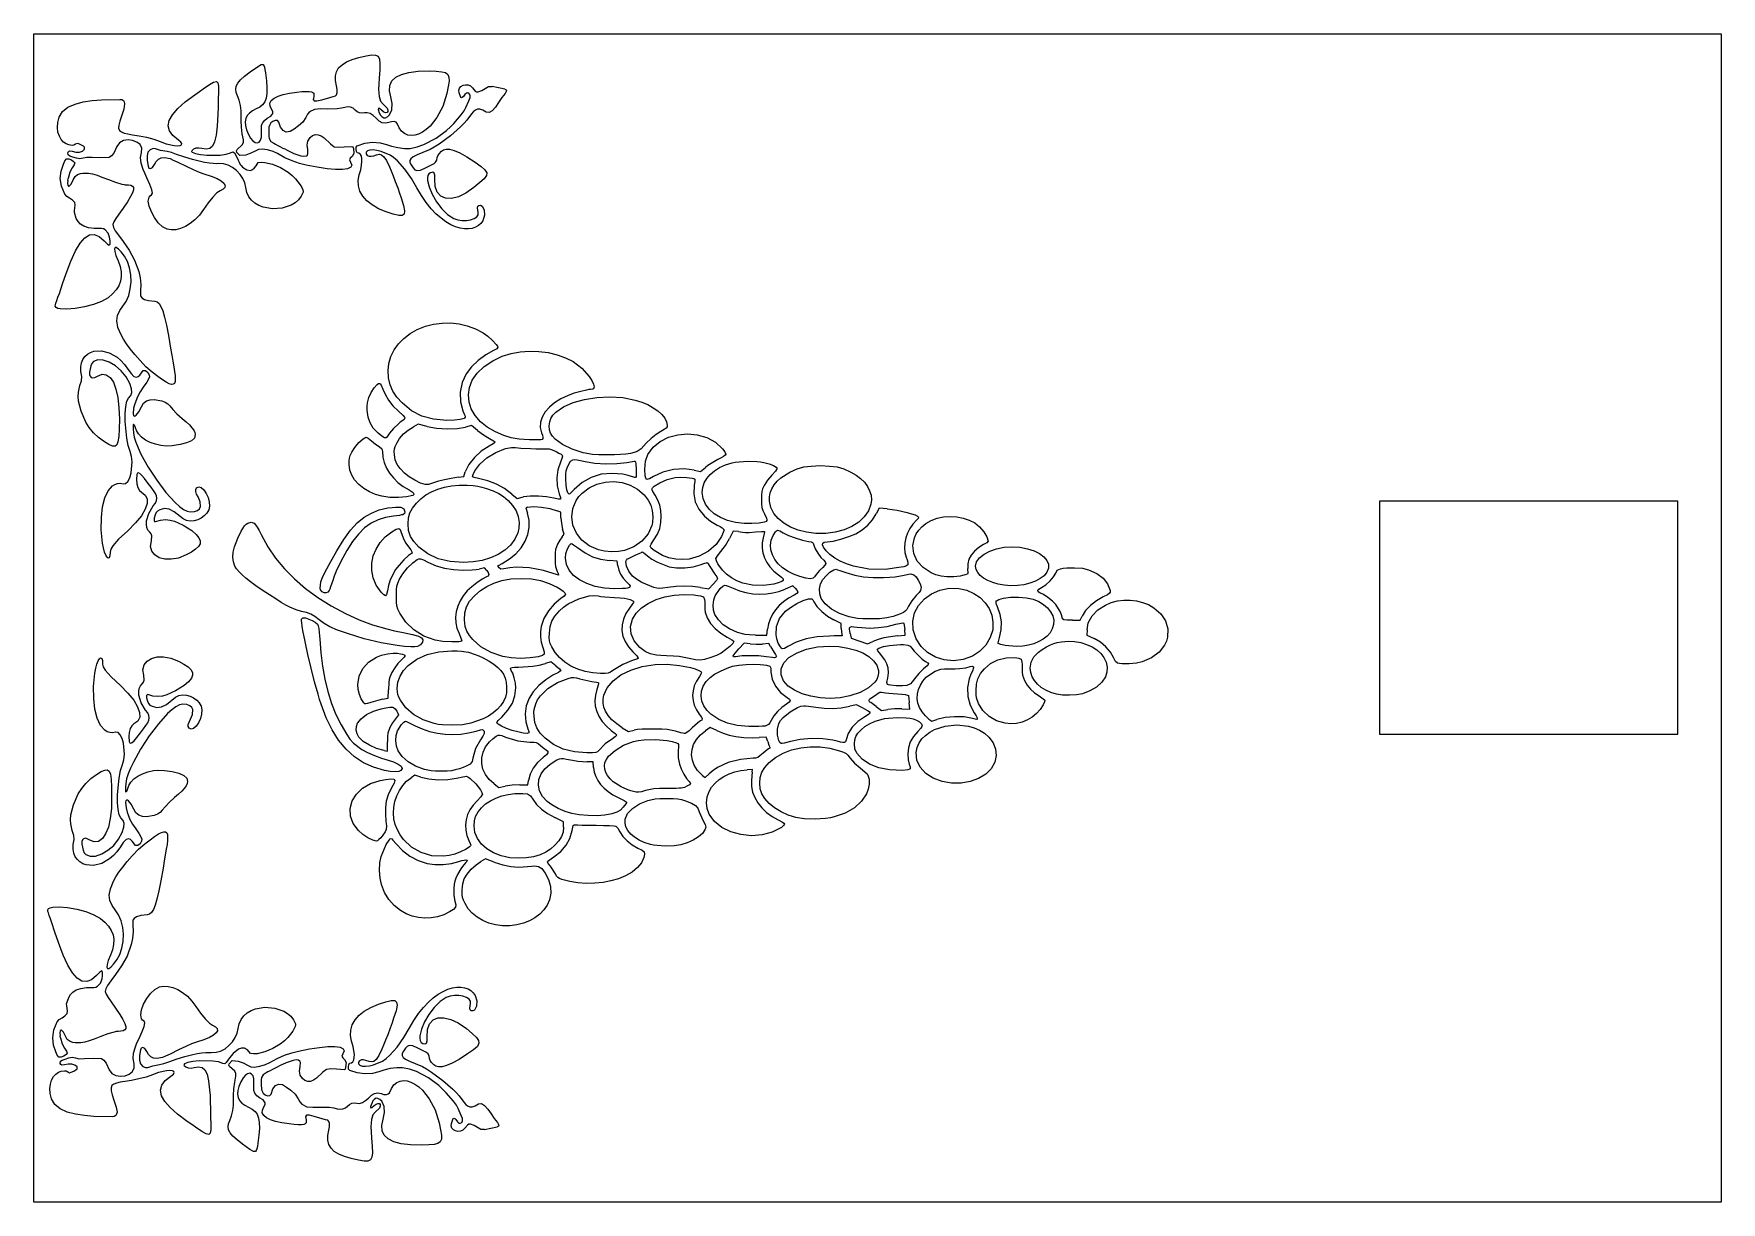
# Model space of a CAD drawing. Header units: inches. Extents: x 0 to 19.5, y 0 to 13.5.
import ezdxf

# ---------------------------------------------------------------- set-up
doc = ezdxf.new("R2010")
doc.units = ezdxf.units.IN

msp = doc.modelspace()

# ---------------------------------------------------------------- linework, layer by layer
at = {"layer": 'INTERIOR_PROFILES'}
for p, q in [((5.445, 12.859), (5.298, 12.891)), ((0.393, 11.803), (0.397, 11.829)), ((4.442, 8.988), (4.389, 8.96)), ((4.545, 8.962), (4.442, 8.988)), ((5.059, 8.975), (4.989, 8.956)), ((5.129, 8.917), (5.059, 8.975)), ((4.968, 8.385), (4.987, 8.439)), ((7.633, 8.459), (7.706, 8.441)), ((7.706, 8.441), (7.761, 8.489)), ((4.907, 8.377), (4.968, 8.385)), ((5.526, 8.182), (5.586, 8.132)), ((5.586, 8.132), (5.659, 8.148)), ((5.71, 8.03), (5.688, 8.024)), ((5.688, 8.024), (5.707, 7.961)), ((9.771, 8.018), (9.736, 7.953)), ((9.861, 8.011), (9.771, 8.018)), ((6.091, 7.971), (6.048, 7.988)), ((6.091, 7.906), (6.091, 7.971)), ((6.105, 7.686), (6.13, 7.717)), ((6.13, 7.717), (6.11, 7.778)), ((8.083, 7.755), (8.041, 7.669)), ((8.142, 7.749), (8.083, 7.755)), ((6.742, 7.406), (6.652, 7.413)), ((5.21, 7.33), (5.148, 7.316)), ((5.234, 7.3), (5.21, 7.33)), ((6.749, 7.351), (6.742, 7.406)), ((10.76, 7.247), (10.798, 7.264)), ((10.798, 7.264), (10.792, 7.322)), ((7.705, 7.103), (7.801, 7.086)), ((7.801, 7.086), (7.852, 7.142)), ((8.77, 7.122), (8.683, 7.085)), ((8.8, 7.093), (8.77, 7.122)), ((9.33, 6.687), (9.245, 6.728)), ((9.331, 6.633), (9.33, 6.687)), ((12.003, 6.724), (12.09, 6.724)), ((12.09, 6.724), (12.114, 6.773)), ((8.211, 6.461), (8.146, 6.392)), ((8.279, 6.451), (8.211, 6.461)), ((8.341, 6.553), (8.471, 6.552)), ((8.496, 6.454), (8.421, 6.448)), ((8.471, 6.552), (8.479, 6.621)), ((8.514, 6.42), (8.496, 6.454)), ((9.436, 6.569), (9.447, 6.517)), ((9.447, 6.517), (9.636, 6.451)), ((9.636, 6.451), (9.695, 6.478)), ((9.98, 6.543), (10.071, 6.55)), ((10.071, 6.55), (10.064, 6.618)), ((12.171, 6.612), (12.169, 6.553)), ((12.169, 6.553), (12.252, 6.513)), ((5.977, 6.243), (5.912, 6.223)), ((6.034, 6.196), (5.977, 6.243)), ((4.096, 5.824), (4.098, 5.922)), ((4.029, 5.811), (4.096, 5.824)), ((9.506, 5.747), (9.429, 5.73)), ((9.585, 5.708), (9.506, 5.747)), ((9.734, 5.729), (9.796, 5.683)), ((9.796, 5.683), (9.868, 5.694)), ((10.032, 5.7), (10.124, 5.695)), ((10.124, 5.695), (10.117, 5.769)), ((6.801, 5.482), (6.873, 5.44)), ((7.816, 5.485), (7.761, 5.446)), ((7.894, 5.449), (7.816, 5.485)), ((10.343, 5.582), (10.378, 5.557)), ((10.378, 5.557), (10.437, 5.578)), ((4.088, 5.213), (4.087, 5.32)), ((6.873, 5.44), (6.938, 5.454)), ((8.464, 5.375), (8.384, 5.368)), ((8.481, 5.323), (8.464, 5.375)), ((4.051, 5.22), (4.088, 5.213)), ((6.463, 5.088), (6.395, 5.089)), ((6.469, 5.023), (6.463, 5.088)), ((4.402, 4.933), (4.36, 4.904)), ((4.473, 4.91), (4.402, 4.933)), ((7.729, 4.93), (7.76, 4.908)), ((7.76, 4.908), (7.803, 4.95)), ((8.305, 5), (8.242, 4.997)), ((8.302, 4.968), (8.305, 5)), ((5.322, 4.833), (5.374, 4.793)), ((5.374, 4.793), (5.449, 4.807)), ((5.617, 4.822), (5.711, 4.822)), ((5.711, 4.822), (5.718, 4.871)), ((6.122, 4.395), (6.02, 4.444)), ((6.122, 4.333), (6.122, 4.395)), ((5.222, 3.966), (5.166, 3.936)), ((5.321, 3.929), (5.222, 3.966)), ((0.309, 1.901), (0.305, 1.927)), ((5.21, 0.839), (5.356, 0.871))]:
    msp.add_line(p, q, dxfattribs=at)
for points in [[(2.355, 12.784), (2.34, 12.823), (2.335, 12.859), (2.34, 12.893), (2.358, 12.928), (2.39, 12.966), (2.437, 13.009), (2.502, 13.059), (2.585, 13.119)], [(2.585, 13.119), (2.626, 13.144), (2.651, 13.144), (2.659, 13.133), (2.666, 13.114), (2.672, 13.086), (2.678, 13.049)], [(3.497, 12.899), (3.485, 12.959), (3.485, 13.013), (3.498, 13.062), (3.523, 13.105), (3.562, 13.142), (3.613, 13.174), (3.678, 13.202), (3.756, 13.224)], [(3.756, 13.224), (3.841, 13.244), (3.905, 13.255), (3.95, 13.254), (3.979, 13.24), (3.995, 13.208), (4.001, 13.157), (3.999, 13.084), (3.992, 12.986)], [(4.128, 12.771), (4.11, 12.842), (4.114, 12.904), (4.138, 12.956), (4.183, 12.998), (4.248, 13.031), (4.335, 13.053), (4.442, 13.066), (4.57, 13.07)], [(4.57, 13.07), (4.652, 13.068), (4.714, 13.062), (4.757, 13.051), (4.785, 13.031), (4.798, 12.999), (4.799, 12.954), (4.79, 12.892), (4.773, 12.811)], [(1.862, 12.795), (1.914, 12.832), (1.959, 12.864), (2.03, 12.912), (2.079, 12.94), (2.11, 12.947), (2.127, 12.932), (2.134, 12.893), (2.134, 12.83), (2.132, 12.742)], [(2.678, 13.049), (2.69, 12.955), (2.695, 12.875), (2.694, 12.81), (2.685, 12.757), (2.669, 12.714), (2.645, 12.68), (2.613, 12.653), (2.572, 12.632)], [(3.485, 12.783), (3.5, 12.795), (3.507, 12.821), (3.506, 12.857), (3.497, 12.899)], [(3.992, 12.986), (3.988, 12.916), (3.985, 12.858), (3.986, 12.812), (3.99, 12.774), (4.007, 12.721), (4.039, 12.686)], [(4.916, 12.819), (4.912, 12.848), (4.92, 12.872), (4.937, 12.892), (4.961, 12.905), (4.99, 12.911), (5.019, 12.908), (5.047, 12.897), (5.071, 12.875)], [(5.071, 12.875), (5.101, 12.838), (5.116, 12.829), (5.136, 12.828)], [(5.136, 12.828), (5.178, 12.843), (5.215, 12.868), (5.253, 12.889), (5.298, 12.891)], [(0.293, 12.535), (0.333, 12.601), (0.395, 12.651), (0.477, 12.687), (0.571, 12.713), (0.675, 12.729), (0.784, 12.738), (0.995, 12.742)], [(0.995, 12.742), (1.019, 12.739), (1.036, 12.729), (1.046, 12.713), (1.05, 12.69), (1.042, 12.629), (1.014, 12.549)], [(1.672, 12.272), (1.607, 12.324), (1.568, 12.379), (1.554, 12.437), (1.566, 12.499), (1.603, 12.565), (1.665, 12.636), (1.751, 12.713), (1.862, 12.795)], [(2.132, 12.742), (2.131, 12.652), (2.128, 12.57), (2.125, 12.497), (2.121, 12.432), (2.108, 12.327), (2.09, 12.251), (2.066, 12.2), (2.034, 12.173), (1.993, 12.165), (1.942, 12.175)], [(2.396, 12.555), (2.396, 12.609), (2.388, 12.671), (2.374, 12.731), (2.355, 12.784)], [(2.749, 12.628), (2.73, 12.665), (2.729, 12.698), (2.745, 12.728), (2.777, 12.755), (2.824, 12.778), (2.884, 12.797), (2.956, 12.813), (3.04, 12.825)], [(3.04, 12.825), (3.099, 12.831), (3.146, 12.834), (3.182, 12.834), (3.208, 12.83), (3.226, 12.823), (3.235, 12.812), (3.235, 12.776)], [(3.235, 12.776), (3.23, 12.742), (3.242, 12.724), (3.273, 12.724), (3.329, 12.737)], [(3.329, 12.737), (3.422, 12.765), (3.46, 12.776), (3.485, 12.783)], [(4.039, 12.686), (4.082, 12.642), (4.092, 12.619), (4.092, 12.6)], [(4.066, 12.529), (4.09, 12.543), (4.11, 12.564), (4.136, 12.621), (4.143, 12.694), (4.128, 12.771)], [(4.773, 12.811), (4.726, 12.661), (4.659, 12.534), (4.579, 12.433), (4.536, 12.394), (4.492, 12.363), (4.447, 12.341), (4.403, 12.328), (4.361, 12.324), (4.321, 12.33), (4.284, 12.347), (4.25, 12.374), (4.221, 12.413), (4.198, 12.464)], [(4.983, 12.8), (4.965, 12.775), (4.952, 12.762), (4.942, 12.759), (4.935, 12.764), (4.916, 12.819)], [(5.044, 12.79), (5.033, 12.807), (5.017, 12.816), (5, 12.815), (4.983, 12.8)], [(4.993, 12.647), (5.028, 12.726), (5.042, 12.763), (5.044, 12.79)], [(5.372, 12.706), (5.336, 12.652), (5.298, 12.611), (5.262, 12.59), (5.229, 12.594)], [(5.445, 12.859), (5.459, 12.852), (5.462, 12.841), (5.446, 12.808), (5.41, 12.762), (5.372, 12.706)], [(0.405, 12.215), (0.374, 12.227), (0.345, 12.248), (0.318, 12.279), (0.296, 12.318), (0.28, 12.364), (0.273, 12.416), (0.277, 12.473), (0.293, 12.535)], [(1.014, 12.549), (0.993, 12.489), (0.982, 12.443), (0.981, 12.408), (0.992, 12.383), (1.013, 12.365), (1.045, 12.352), (1.088, 12.343), (1.142, 12.334)], [(2.424, 12.274), (2.41, 12.342), (2.4, 12.42), (2.395, 12.495), (2.396, 12.555)], [(2.572, 12.632), (2.527, 12.61), (2.492, 12.584), (2.466, 12.555), (2.45, 12.521), (2.444, 12.482), (2.447, 12.439), (2.459, 12.391), (2.481, 12.337)], [(2.633, 12.353), (2.631, 12.405), (2.633, 12.44), (2.643, 12.468), (2.665, 12.499)], [(2.665, 12.499), (2.698, 12.523), (2.739, 12.548), (2.764, 12.58), (2.762, 12.601), (2.749, 12.628)], [(2.831, 12.48), (2.816, 12.497), (2.79, 12.499), (2.761, 12.488), (2.74, 12.469)], [(2.964, 12.369), (2.918, 12.363), (2.881, 12.381), (2.852, 12.42), (2.831, 12.48)], [(3.144, 12.534), (3.108, 12.48), (3.06, 12.435), (3.009, 12.399), (2.964, 12.369)], [(3.392, 12.629), (3.315, 12.633), (3.245, 12.626), (3.187, 12.597), (3.164, 12.57), (3.144, 12.534)], [(3.596, 12.649), (3.557, 12.639), (3.506, 12.632), (3.392, 12.629)], [(3.713, 12.619), (3.691, 12.639), (3.661, 12.651), (3.628, 12.655), (3.596, 12.649)], [(3.821, 12.585), (3.793, 12.581), (3.763, 12.586), (3.736, 12.599), (3.713, 12.619)], [(3.955, 12.525), (3.923, 12.556), (3.887, 12.577), (3.851, 12.588), (3.821, 12.585)], [(4.104, 12.474), (4.066, 12.466), (4.027, 12.472), (3.99, 12.492), (3.955, 12.525)], [(4.022, 12.612), (3.995, 12.635), (3.982, 12.64), (3.981, 12.624), (3.993, 12.588)], [(3.993, 12.588), (4.007, 12.56), (4.025, 12.54), (4.046, 12.529), (4.066, 12.529)], [(4.092, 12.6), (4.082, 12.589), (4.066, 12.587), (4.045, 12.595), (4.022, 12.612)], [(4.198, 12.464), (4.186, 12.478), (4.164, 12.485), (4.135, 12.484), (4.104, 12.474)], [(5.003, 12.501), (4.974, 12.466), (4.93, 12.423), (4.814, 12.322), (4.686, 12.226), (4.628, 12.188), (4.579, 12.162)], [(4.854, 12.465), (4.939, 12.563), (4.973, 12.609), (4.993, 12.647)], [(5.229, 12.594), (5.189, 12.616), (5.155, 12.627), (5.127, 12.627), (5.103, 12.618), (5.08, 12.6), (5.057, 12.574), (5.003, 12.501)], [(1.142, 12.334), (1.217, 12.322), (1.303, 12.306), (1.387, 12.284), (1.46, 12.257)], [(2.481, 12.337), (2.506, 12.293), (2.533, 12.262), (2.559, 12.244), (2.584, 12.24), (2.606, 12.249), (2.622, 12.271), (2.632, 12.306), (2.633, 12.353)], [(2.716, 12.379), (2.715, 12.344), (2.715, 12.317), (2.721, 12.29), (2.739, 12.257)], [(2.74, 12.469), (2.725, 12.44), (2.718, 12.42), (2.716, 12.379)], [(3.167, 12.259), (3.193, 12.3), (3.222, 12.325), (3.254, 12.336), (3.287, 12.334), (3.321, 12.321), (3.357, 12.297), (3.429, 12.227)], [(4.35, 12.176), (4.431, 12.192), (4.509, 12.219), (4.651, 12.294), (4.769, 12.383), (4.816, 12.426), (4.854, 12.465)], [(0.394, 12.126), (0.401, 12.14), (0.412, 12.146), (0.444, 12.142), (0.485, 12.133), (0.528, 12.132)], [(0.493, 12.061), (0.451, 12.075), (0.418, 12.087), (0.397, 12.102), (0.394, 12.126)], [(0.553, 12.214), (0.52, 12.228), (0.501, 12.232), (0.484, 12.224), (0.464, 12.211), (0.442, 12.21), (0.405, 12.215)], [(0.528, 12.132), (0.564, 12.145), (0.588, 12.165), (0.588, 12.189), (0.575, 12.202), (0.553, 12.214)], [(0.96, 12.198), (0.924, 12.122), (0.899, 12.088), (0.87, 12.071)], [(1.247, 12.13), (1.249, 12.179), (1.229, 12.219), (1.191, 12.249), (1.143, 12.268), (1.09, 12.274), (1.037, 12.265), (0.992, 12.24), (0.96, 12.198)], [(1.306, 11.837), (1.282, 11.888), (1.263, 11.932), (1.24, 12.006), (1.235, 12.069), (1.247, 12.13)], [(1.347, 12.16), (1.32, 12.132), (1.31, 12.09), (1.311, 12.035), (1.321, 11.97)], [(1.464, 12.152), (1.407, 12.172), (1.381, 12.173), (1.347, 12.16)], [(1.46, 12.257), (1.53, 12.23)], [(1.648, 12.106), (1.593, 12.127), (1.543, 12.138), (1.464, 12.152)], [(1.53, 12.23), (1.623, 12.21), (1.661, 12.207), (1.69, 12.21), (1.708, 12.218), (1.713, 12.231), (1.701, 12.249), (1.672, 12.272)], [(2.14, 12), (2.112, 11.999), (2.075, 12), (2.03, 12.004), (1.975, 12.013), (1.91, 12.027), (1.834, 12.046), (1.747, 12.073), (1.648, 12.106)], [(1.826, 12.149), (1.824, 12.14), (1.831, 12.132), (1.868, 12.117), (1.926, 12.105), (1.999, 12.098), (2.156, 12.099), (2.223, 12.109), (2.273, 12.126)], [(1.942, 12.175), (1.907, 12.18), (1.874, 12.178), (1.845, 12.167), (1.826, 12.149)], [(2.273, 12.126), (2.301, 12.134), (2.32, 12.124), (2.346, 12.073)], [(2.382, 12.094), (2.347, 12.129), (2.342, 12.147), (2.352, 12.162)], [(2.352, 12.162), (2.41, 12.215), (2.425, 12.243), (2.424, 12.274)], [(2.596, 12.164), (2.558, 12.145), (2.508, 12.12), (2.45, 12.099), (2.382, 12.094)], [(2.817, 12.115), (2.765, 12.14), (2.701, 12.159), (2.64, 12.168), (2.596, 12.164)], [(2.739, 12.257), (2.773, 12.236), (2.793, 12.225), (2.821, 12.21), (2.845, 12.198), (2.88, 12.18)], [(3.149, 11.982), (3.07, 12.002), (2.985, 12.031), (2.9, 12.068), (2.817, 12.115)], [(2.88, 12.18), (2.9, 12.169), (2.929, 12.154), (3.005, 12.118), (3.085, 12.091), (3.121, 12.085), (3.15, 12.088)], [(3.15, 12.088), (3.163, 12.098), (3.169, 12.115), (3.166, 12.161), (3.16, 12.213), (3.167, 12.259)], [(3.429, 12.227), (3.472, 12.195), (3.521, 12.188), (3.587, 12.193), (3.677, 12.199)], [(3.7, 12.115), (3.678, 12.082), (3.658, 12.061), (3.649, 12.042), (3.66, 12.017)], [(3.677, 12.199), (3.687, 12.193), (3.693, 12.174), (3.7, 12.115)], [(3.738, 12.124), (3.729, 12.14), (3.724, 12.166), (3.726, 12.191), (3.739, 12.207)], [(3.762, 11.87), (3.778, 11.929), (3.788, 11.98), (3.793, 12.023), (3.792, 12.058), (3.786, 12.086), (3.775, 12.106), (3.758, 12.119), (3.738, 12.124)], [(3.739, 12.207), (3.825, 12.236), (3.915, 12.246), (4.002, 12.241), (4.077, 12.222)], [(4.117, 12.099), (4.016, 12.141), (3.966, 12.152), (3.922, 12.157), (3.884, 12.155), (3.857, 12.147), (3.842, 12.132), (3.842, 12.111)], [(3.842, 12.111), (3.854, 12.095), (3.874, 12.086), (3.9, 12.084), (3.928, 12.09)], [(3.928, 12.09), (3.962, 12.103), (3.992, 12.109), (4.019, 12.103), (4.046, 12.079), (4.076, 12.034), (4.111, 11.962), (4.131, 11.915), (4.153, 11.859), (4.178, 11.794), (4.206, 11.719)], [(4.077, 12.222), (4.135, 12.202), (4.208, 12.186), (4.283, 12.175), (4.35, 12.176)], [(4.428, 11.721), (4.365, 11.828), (4.288, 11.937), (4.203, 12.032), (4.159, 12.07), (4.117, 12.099)], [(4.579, 12.162), (4.495, 12.127), (4.431, 12.1), (4.385, 12.077), (4.357, 12.056), (4.344, 12.035), (4.346, 12.012), (4.36, 11.984), (4.384, 11.95)], [(4.596, 11.986), (4.626, 12.001), (4.644, 12.015), (4.657, 12.04), (4.662, 12.071), (4.669, 12.09), (4.685, 12.114)], [(4.685, 12.114), (4.712, 12.144), (4.735, 12.157), (4.766, 12.165), (4.806, 12.165), (4.858, 12.152), (4.923, 12.125), (5.003, 12.079)], [(0.358, 11.645), (0.319, 11.738), (0.307, 11.828), (0.316, 11.914), (0.344, 11.994)], [(0.344, 11.994), (0.359, 12.03), (0.378, 12.055)], [(0.378, 12.055), (0.405, 12.055), (0.435, 12.042), (0.461, 12.024), (0.474, 12.008)], [(0.474, 12.008), (0.468, 11.984), (0.444, 11.95), (0.417, 11.901), (0.397, 11.829)], [(0.674, 12.071), (0.615, 12.072), (0.571, 12.063), (0.534, 12.055), (0.493, 12.061)], [(0.87, 12.071), (0.776, 12.067), (0.674, 12.071)], [(1.321, 11.97), (1.331, 11.949), (1.35, 11.942), (1.373, 11.954), (1.394, 11.988)], [(1.394, 11.988), (1.415, 12.024), (1.441, 12.051), (1.473, 12.067), (1.51, 12.07)], [(1.51, 12.07), (1.575, 12.057), (1.612, 12.041), (1.665, 12.018)], [(1.665, 12.018), (1.763, 11.97), (1.844, 11.93), (1.911, 11.899), (1.967, 11.88)], [(2.451, 11.724), (2.44, 11.776), (2.417, 11.827), (2.385, 11.875), (2.344, 11.919), (2.298, 11.955), (2.247, 11.982), (2.194, 11.998), (2.14, 12)], [(2.346, 12.073), (2.363, 12.041), (2.375, 12.018), (2.387, 11.991), (2.395, 11.976), (2.413, 11.96)], [(2.413, 11.96), (2.463, 11.927), (2.506, 11.922), (2.527, 11.931), (2.548, 11.948), (2.57, 11.975), (2.594, 12.012)], [(2.594, 12.012), (2.629, 12.016), (2.669, 12.013), (2.759, 11.992), (2.852, 11.953), (2.938, 11.901)], [(2.938, 11.901), (2.985, 11.863), (3.024, 11.825), (3.08, 11.754), (3.097, 11.723), (3.109, 11.698), (3.114, 11.679), (3.114, 11.668)], [(3.66, 12.017), (3.676, 11.982), (3.664, 11.957), (3.627, 11.94), (3.568, 11.932), (3.488, 11.932), (3.39, 11.94), (3.276, 11.957), (3.149, 11.982)], [(4.384, 11.95), (4.404, 11.929), (4.425, 11.919), (4.47, 11.924), (4.525, 11.95), (4.596, 11.986)], [(4.634, 11.819), (4.635, 11.865), (4.628, 11.891), (4.612, 11.9), (4.585, 11.895)], [(5.003, 12.079), (5.1, 12.016), (5.169, 11.968), (5.214, 11.928), (5.234, 11.894), (5.23, 11.861), (5.203, 11.824), (5.155, 11.78), (5.087, 11.724)], [(0.393, 11.803), (0.391, 11.771), (0.394, 11.751), (0.4, 11.741), (0.41, 11.74), (0.433, 11.764), (0.455, 11.812)], [(0.455, 11.812), (0.477, 11.85), (0.507, 11.873), (0.54, 11.885), (0.566, 11.888)], [(0.566, 11.888), (0.594, 11.888), (0.631, 11.888), (0.677, 11.882), (0.731, 11.866)], [(0.731, 11.866), (0.787, 11.844), (0.863, 11.815), (0.945, 11.786), (1.016, 11.764)], [(1.016, 11.764), (1.043, 11.757), (1.055, 11.755), (1.068, 11.756), (1.095, 11.754)], [(1.095, 11.754), (1.122, 11.749), (1.141, 11.739), (1.151, 11.723), (1.152, 11.698), (1.141, 11.664), (1.119, 11.618), (1.083, 11.559), (1.034, 11.485)], [(1.362, 11.638), (1.372, 11.657), (1.365, 11.698), (1.342, 11.759), (1.306, 11.837)], [(1.967, 11.88), (2.052, 11.854), (2.119, 11.827), (2.167, 11.8), (2.198, 11.773), (2.211, 11.748), (2.208, 11.724), (2.189, 11.703), (2.154, 11.686)], [(3.114, 11.668), (3.092, 11.622), (3.06, 11.582), (3.021, 11.548), (2.976, 11.521), (2.872, 11.485), (2.76, 11.476), (2.651, 11.495), (2.601, 11.514), (2.556, 11.541), (2.517, 11.576), (2.486, 11.617), (2.463, 11.667), (2.451, 11.724)], [(4.071, 11.442), (3.983, 11.479), (3.909, 11.522), (3.848, 11.57), (3.802, 11.623), (3.769, 11.681), (3.752, 11.742), (3.749, 11.805), (3.762, 11.87)], [(4.206, 11.719), (4.228, 11.658), (4.247, 11.604), (4.274, 11.516), (4.286, 11.455), (4.282, 11.417), (4.259, 11.399), (4.217, 11.399), (4.155, 11.415), (4.071, 11.442)], [(5.189, 11.34), (5.167, 11.309), (5.14, 11.283), (5.106, 11.264), (5.068, 11.251), (5.024, 11.245), (4.978, 11.246), (4.927, 11.254), (4.874, 11.27), (4.819, 11.294), (4.763, 11.327), (4.706, 11.368), (4.648, 11.419), (4.591, 11.479), (4.535, 11.55), (4.48, 11.63), (4.428, 11.721)], [(4.585, 11.895), (4.566, 11.882), (4.555, 11.863), (4.549, 11.837), (4.55, 11.806), (4.568, 11.731), (4.604, 11.646), (4.655, 11.559), (4.716, 11.479), (4.783, 11.411), (4.853, 11.366)], [(5.087, 11.724), (4.994, 11.659), (4.907, 11.617), (4.828, 11.598), (4.759, 11.6), (4.703, 11.624), (4.662, 11.669), (4.638, 11.734), (4.634, 11.819)], [(0.474, 11.549), (0.448, 11.578), (0.415, 11.599), (0.382, 11.619), (0.358, 11.645)], [(0.469, 11.436), (0.47, 11.459), (0.476, 11.489), (0.48, 11.521), (0.474, 11.549)], [(1.54, 11.243), (1.489, 11.271), (1.439, 11.317), (1.395, 11.376), (1.359, 11.442), (1.334, 11.507), (1.324, 11.565), (1.333, 11.611), (1.344, 11.627), (1.362, 11.638)], [(2.154, 11.686), (2.117, 11.661), (2.069, 11.612), (2.015, 11.546), (1.962, 11.47)], [(5.134, 11.434), (5.127, 11.487), (5.133, 11.507), (5.144, 11.517)], [(5.144, 11.517), (5.163, 11.518), (5.18, 11.509), (5.203, 11.466), (5.207, 11.404), (5.189, 11.34)], [(0.784, 11.249), (0.699, 11.249), (0.632, 11.259), (0.58, 11.277), (0.541, 11.301), (0.512, 11.331), (0.492, 11.364), (0.469, 11.436)], [(1.034, 11.485), (0.984, 11.415), (0.947, 11.364), (0.924, 11.326), (0.915, 11.295), (0.921, 11.263), (0.942, 11.224), (0.98, 11.172), (1.034, 11.1)], [(1.962, 11.47), (1.915, 11.405), (1.863, 11.35), (1.808, 11.306), (1.752, 11.272), (1.696, 11.249), (1.641, 11.236), (1.588, 11.234), (1.54, 11.243)], [(4.853, 11.366), (4.9, 11.35), (4.951, 11.342), (5.001, 11.343), (5.048, 11.35), (5.089, 11.364), (5.119, 11.383), (5.135, 11.407), (5.134, 11.434)], [(0.373, 10.729), (0.427, 10.874), (0.481, 10.992), (0.535, 11.081), (0.59, 11.142), (0.645, 11.175), (0.7, 11.181), (0.757, 11.159), (0.814, 11.109)], [(0.884, 11.108), (0.877, 11.15), (0.858, 11.197), (0.827, 11.234), (0.807, 11.245), (0.784, 11.249)], [(0.814, 11.109), (0.836, 11.086), (0.852, 11.07), (0.873, 11.057), (0.882, 11.07), (0.884, 11.108)], [(1.048, 10.93), (1.009, 10.98), (0.978, 11.013), (0.954, 11.03), (0.939, 11.031), (0.933, 11.015), (0.936, 10.984), (0.95, 10.938), (0.974, 10.877)], [(1.03, 10.351), (1.069, 10.408), (1.098, 10.477), (1.116, 10.554), (1.124, 10.634), (1.121, 10.715), (1.107, 10.794), (1.083, 10.867), (1.048, 10.93)], [(1.034, 11.1), (1.103, 11), (1.166, 10.885), (1.214, 10.753), (1.229, 10.68), (1.238, 10.602)], [(0.25, 10.368), (0.257, 10.387), (0.267, 10.417), (0.28, 10.455), (0.296, 10.501), (0.333, 10.609), (0.373, 10.729)], [(0.974, 10.877), (0.997, 10.812), (1.01, 10.751), (1.012, 10.694), (1.004, 10.64), (0.984, 10.589), (0.953, 10.541), (0.911, 10.495), (0.858, 10.45)], [(1.238, 10.602), (1.233, 10.53), (1.234, 10.472), (1.248, 10.449), (1.278, 10.431), (1.326, 10.418), (1.399, 10.41)], [(0.858, 10.45), (0.784, 10.408), (0.69, 10.372), (0.585, 10.344), (0.479, 10.325), (0.384, 10.317), (0.307, 10.32), (0.279, 10.327), (0.259, 10.337), (0.249, 10.351), (0.25, 10.368)], [(1.297, 9.651), (1.228, 9.726), (1.167, 9.795), (1.116, 9.859), (1.073, 9.917), (1.037, 9.971), (1.009, 10.021), (0.973, 10.108), (0.961, 10.182), (0.969, 10.245), (0.993, 10.301), (1.03, 10.351)], [(1.399, 10.41), (1.425, 10.402), (1.448, 10.383), (1.47, 10.349), (1.491, 10.297), (1.512, 10.226), (1.534, 10.133), (1.557, 10.014), (1.582, 9.869)], [(4.432, 10.084), (4.525, 10.12), (4.62, 10.145), (4.718, 10.158), (4.816, 10.159), (4.914, 10.148), (5.01, 10.125), (5.103, 10.091), (5.192, 10.045)], [(4.099, 9.526), (4.094, 9.609), (4.104, 9.691), (4.128, 9.771), (4.165, 9.847), (4.215, 9.917), (4.277, 9.981), (4.35, 10.037), (4.432, 10.084)], [(5.192, 10.045), (5.248, 10.005), (5.303, 9.956), (5.345, 9.91), (5.358, 9.892), (5.362, 9.879)], [(0.554, 9.539), (0.544, 9.598), (0.544, 9.651), (0.552, 9.698), (0.569, 9.738), (0.592, 9.772), (0.621, 9.799), (0.655, 9.819), (0.694, 9.832), (0.781, 9.838), (0.873, 9.815), (0.965, 9.763), (1.008, 9.725), (1.048, 9.68)], [(1.582, 9.869), (1.596, 9.788), (1.608, 9.716), (1.619, 9.652), (1.628, 9.596), (1.633, 9.549), (1.635, 9.511), (1.633, 9.481), (1.625, 9.461), (1.611, 9.45), (1.591, 9.448), (1.564, 9.457), (1.529, 9.475), (1.486, 9.503), (1.433, 9.542), (1.37, 9.591), (1.297, 9.651)], [(5.314, 9.839), (5.223, 9.789), (5.135, 9.724), (5.058, 9.65), (4.997, 9.571)], [(5.068, 9.499), (5.123, 9.58), (5.205, 9.656), (5.304, 9.723), (5.414, 9.774)], [(5.362, 9.879), (5.35, 9.859), (5.314, 9.839)], [(5.414, 9.774), (5.516, 9.805), (5.622, 9.824), (5.73, 9.832), (5.838, 9.829), (5.945, 9.816), (6.048, 9.792), (6.144, 9.757), (6.233, 9.712)], [(0.659, 9.664), (0.644, 9.591), (0.645, 9.564), (0.652, 9.543), (0.665, 9.53), (0.683, 9.525), (0.706, 9.53), (0.735, 9.545)], [(1.111, 9.458), (1.069, 9.537), (1.012, 9.606), (0.945, 9.663), (0.873, 9.705), (0.803, 9.729), (0.74, 9.732), (0.69, 9.712), (0.672, 9.691), (0.659, 9.664)], [(0.735, 9.545), (0.789, 9.566), (0.838, 9.56), (0.882, 9.528), (0.92, 9.473), (0.95, 9.395), (0.972, 9.296), (0.985, 9.179), (0.989, 9.046)], [(1.048, 9.68), (1.089, 9.624), (1.124, 9.574), (1.155, 9.541), (1.187, 9.532)], [(1.187, 9.532), (1.205, 9.54), (1.226, 9.557), (1.264, 9.608)], [(1.264, 9.608), (1.291, 9.608), (1.317, 9.587), (1.334, 9.558), (1.337, 9.532)], [(4.997, 9.571), (4.95, 9.469), (4.928, 9.358), (4.93, 9.247), (4.96, 9.145)], [(6.233, 9.712), (6.333, 9.635), (6.418, 9.541), (6.449, 9.495), (6.47, 9.453), (6.477, 9.42), (6.47, 9.397)], [(0.518, 9.255), (0.513, 9.311), (0.516, 9.359), (0.533, 9.435), (0.552, 9.491), (0.554, 9.539)], [(1.096, 9.29), (1.123, 9.321), (1.135, 9.354), (1.13, 9.397), (1.111, 9.458)], [(1.337, 9.532), (1.305, 9.473), (1.266, 9.417), (1.228, 9.363), (1.2, 9.307)], [(3.872, 9.299), (3.899, 9.355), (3.935, 9.408), (3.969, 9.448), (3.983, 9.458), (3.994, 9.461)], [(3.994, 9.461), (4.002, 9.455), (4.013, 9.44), (4.034, 9.392)], [(4.034, 9.392), (4.063, 9.327), (4.101, 9.265), (4.151, 9.203), (4.213, 9.141)], [(4.256, 9.235), (4.194, 9.303), (4.149, 9.372), (4.118, 9.445), (4.099, 9.526)], [(5.334, 8.901), (5.24, 8.955), (5.161, 9.018), (5.1, 9.089), (5.056, 9.165), (5.03, 9.245), (5.023, 9.329), (5.035, 9.414), (5.068, 9.499)], [(6.435, 9.39), (6.416, 9.389), (6.389, 9.384), (6.32, 9.368), (6.244, 9.346), (6.177, 9.322)], [(6.47, 9.397), (6.457, 9.392), (6.435, 9.39)], [(0.816, 8.787), (0.749, 8.836), (0.691, 8.891), (0.642, 8.95), (0.602, 9.012), (0.546, 9.138), (0.518, 9.255)], [(1.115, 8.672), (1.092, 8.742), (1.074, 8.828), (1.057, 9.021), (1.057, 9.113), (1.063, 9.193), (1.076, 9.255), (1.096, 9.29)], [(1.2, 9.307), (1.167, 9.224), (1.154, 9.173), (1.149, 9.108)], [(1.149, 9.108), (1.152, 9.09), (1.159, 9.083), (1.17, 9.084), (1.184, 9.093), (1.215, 9.131), (1.244, 9.19)], [(1.244, 9.19), (1.268, 9.231), (1.303, 9.258), (1.345, 9.272), (1.39, 9.276), (1.481, 9.26), (1.519, 9.245), (1.548, 9.226)], [(1.548, 9.226), (1.572, 9.2), (1.606, 9.16), (1.653, 9.11), (1.715, 9.055)], [(3.854, 9.151), (3.853, 9.198), (3.855, 9.234), (3.872, 9.299)], [(4.774, 9.033), (4.621, 9.046), (4.486, 9.082), (4.366, 9.145), (4.256, 9.235)], [(6.177, 9.322), (6.092, 9.283), (6.019, 9.237), (5.958, 9.186), (5.91, 9.13), (5.876, 9.072), (5.857, 9.012), (5.853, 8.951), (5.866, 8.89)], [(5.976, 9.056), (6, 9.093), (6.033, 9.127), (6.12, 9.189), (6.232, 9.238), (6.363, 9.275), (6.506, 9.298), (6.656, 9.305), (6.806, 9.296), (6.951, 9.268)], [(6.951, 9.268), (7.026, 9.245), (7.095, 9.215), (7.158, 9.18), (7.213, 9.142), (7.258, 9.101), (7.292, 9.059), (7.313, 9.016), (7.32, 8.975)], [(0.989, 9.046), (0.986, 8.932), (0.982, 8.846), (0.973, 8.786), (0.96, 8.749), (0.939, 8.734), (0.909, 8.737), (0.868, 8.755), (0.816, 8.787)], [(1.188, 8.916), (1.176, 8.948), (1.167, 8.972), (1.158, 8.986), (1.152, 8.99), (1.148, 8.982), (1.147, 8.964), (1.148, 8.934), (1.151, 8.891)], [(1.715, 9.055), (1.762, 9.016), (1.799, 8.98), (1.828, 8.948), (1.848, 8.919), (1.861, 8.893), (1.866, 8.869), (1.856, 8.829), (1.821, 8.798), (1.764, 8.774), (1.69, 8.755), (1.6, 8.74)], [(3.978, 8.886), (3.923, 8.944), (3.886, 9.004), (3.864, 9.071), (3.854, 9.151)], [(4.254, 9.026), (4.234, 9.012), (4.21, 8.991), (4.157, 8.938), (4.11, 8.885), (4.094, 8.864), (4.086, 8.849)], [(4.213, 9.141), (4.267, 9.088), (4.283, 9.069), (4.289, 9.06)], [(4.289, 9.06), (4.279, 9.045), (4.254, 9.026)], [(4.987, 9.072), (4.972, 9.055), (4.929, 9.043), (4.862, 9.036), (4.774, 9.033)], [(4.96, 9.145), (4.979, 9.099), (4.985, 9.082), (4.987, 9.072)], [(5.973, 8.884), (5.96, 8.924), (5.957, 8.97), (5.962, 9.015), (5.976, 9.056)], [(7.32, 8.975), (7.318, 8.957), (7.308, 8.942), (7.285, 8.926), (7.245, 8.904)], [(1.151, 8.891), (1.161, 8.84), (1.179, 8.781), (1.206, 8.715), (1.239, 8.644), (1.323, 8.493), (1.422, 8.341), (1.528, 8.201), (1.634, 8.084), (1.684, 8.039), (1.73, 8.005), (1.773, 7.984), (1.809, 7.976)], [(1.6, 8.74), (1.535, 8.737), (1.47, 8.743), (1.405, 8.757), (1.345, 8.778), (1.29, 8.806), (1.244, 8.839), (1.209, 8.876), (1.188, 8.916)], [(3.674, 8.666), (3.709, 8.721), (3.757, 8.777), (3.805, 8.821), (3.824, 8.833), (3.839, 8.838)], [(3.839, 8.838), (3.849, 8.835), (3.864, 8.826), (3.902, 8.795)], [(3.902, 8.795), (3.948, 8.759), (3.99, 8.73)], [(4.086, 8.849), (4.074, 8.831), (4.053, 8.831), (4.021, 8.849), (3.978, 8.886)], [(4.194, 8.77), (4.228, 8.825), (4.273, 8.876), (4.327, 8.922), (4.389, 8.96)], [(4.545, 8.962), (4.655, 8.944), (4.776, 8.936), (4.892, 8.94), (4.989, 8.956)], [(5.129, 8.917), (5.198, 8.866), (5.265, 8.825)], [(5.331, 8.781), (5.325, 8.774), (5.31, 8.763), (5.262, 8.735)], [(5.265, 8.825), (5.311, 8.798), (5.326, 8.788), (5.331, 8.781)], [(5.729, 8.81), (5.666, 8.813), (5.611, 8.817), (5.517, 8.832), (5.431, 8.859), (5.334, 8.901)], [(5.866, 8.89), (5.877, 8.861), (5.883, 8.839), (5.883, 8.824), (5.875, 8.814), (5.858, 8.809), (5.829, 8.807), (5.787, 8.808), (5.729, 8.81)], [(6.348, 8.659), (6.221, 8.701), (6.11, 8.756), (6.024, 8.818), (5.993, 8.851), (5.973, 8.884)], [(7.245, 8.904), (7.191, 8.87), (7.133, 8.825), (7.075, 8.77), (7.018, 8.706)], [(7.097, 8.64), (7.159, 8.724), (7.24, 8.79), (7.336, 8.839), (7.443, 8.868), (7.555, 8.878), (7.668, 8.867), (7.778, 8.835), (7.879, 8.78)], [(7.879, 8.78), (7.96, 8.706), (7.987, 8.669), (7.997, 8.641)], [(1.033, 8.299), (1.062, 8.303), (1.087, 8.328), (1.109, 8.371), (1.125, 8.427), (1.137, 8.554), (1.131, 8.617), (1.115, 8.672)], [(3.645, 8.524), (3.644, 8.566), (3.647, 8.598), (3.656, 8.628), (3.674, 8.666)], [(3.99, 8.73), (4.021, 8.706), (4.029, 8.675)], [(4.029, 8.675), (4.034, 8.61), (4.05, 8.545), (4.076, 8.483), (4.112, 8.423), (4.156, 8.368), (4.209, 8.316), (4.27, 8.27), (4.339, 8.229)], [(4.167, 8.635), (4.165, 8.673), (4.168, 8.703), (4.177, 8.732), (4.194, 8.77)], [(4.284, 8.423), (4.233, 8.476), (4.198, 8.525), (4.177, 8.577), (4.167, 8.635)], [(5.262, 8.735), (5.172, 8.677), (5.093, 8.604), (5.029, 8.523), (4.987, 8.439)], [(5.097, 8.449), (5.153, 8.529), (5.236, 8.602), (5.338, 8.664), (5.451, 8.708)], [(5.451, 8.708), (5.522, 8.721), (5.565, 8.72), (5.628, 8.714)], [(5.628, 8.714), (5.741, 8.707), (5.8, 8.705), (5.852, 8.705)], [(5.852, 8.705), (5.915, 8.706), (5.956, 8.703), (5.992, 8.692), (6.037, 8.673)], [(6.037, 8.673), (6.069, 8.656), (6.093, 8.642), (6.107, 8.63), (6.111, 8.62)], [(6.111, 8.62), (6.104, 8.593), (6.086, 8.551)], [(6.18, 8.52), (6.203, 8.562), (6.229, 8.579), (6.25, 8.58), (6.279, 8.577), (6.319, 8.569), (6.373, 8.557)], [(6.628, 8.635), (6.574, 8.636), (6.528, 8.637), (6.458, 8.64), (6.348, 8.659)], [(7.018, 8.706), (6.972, 8.674), (6.938, 8.662), (6.895, 8.652), (6.843, 8.644), (6.781, 8.639), (6.71, 8.636), (6.628, 8.635)], [(7.086, 8.352), (7.073, 8.366), (7.065, 8.392), (7.06, 8.471), (7.071, 8.563), (7.097, 8.64)], [(7.906, 8.581), (7.826, 8.536), (7.789, 8.511), (7.761, 8.489)], [(7.997, 8.641), (7.991, 8.631), (7.972, 8.617), (7.944, 8.6), (7.906, 8.581)], [(1.324, 8.305), (1.281, 8.36), (1.249, 8.398), (1.225, 8.42), (1.208, 8.428), (1.198, 8.423), (1.191, 8.407), (1.187, 8.35)], [(3.757, 8.293), (3.708, 8.346), (3.674, 8.4), (3.654, 8.457), (3.645, 8.524)], [(4.522, 8.291), (4.469, 8.308), (4.404, 8.341), (4.338, 8.381), (4.284, 8.423)], [(5.07, 8.385), (5.078, 8.409), (5.097, 8.449)], [(6.086, 8.551), (6.055, 8.462), (6.043, 8.369), (6.048, 8.276), (6.072, 8.186)], [(6.149, 8.354), (6.149, 8.412), (6.154, 8.451), (6.163, 8.484), (6.18, 8.52)], [(6.683, 8.421), (6.557, 8.41), (6.441, 8.374), (6.336, 8.316), (6.245, 8.236)], [(6.373, 8.557), (6.484, 8.54), (6.611, 8.533), (6.738, 8.535), (6.852, 8.547)], [(6.946, 8.373), (6.87, 8.397), (6.807, 8.412), (6.683, 8.421)], [(6.852, 8.547), (6.917, 8.557), (6.939, 8.561), (6.949, 8.562)], [(6.96, 8.465), (6.961, 8.414), (6.96, 8.385), (6.955, 8.374), (6.946, 8.373)], [(6.949, 8.562), (6.952, 8.554), (6.956, 8.533), (6.96, 8.465)], [(7.633, 8.459), (7.515, 8.474), (7.392, 8.465), (7.271, 8.435), (7.161, 8.383)], [(7.725, 8.201), (7.731, 8.258), (7.748, 8.312), (7.777, 8.362), (7.817, 8.408), (7.867, 8.45), (7.926, 8.487), (7.995, 8.518), (8.072, 8.543)], [(8.072, 8.543), (8.107, 8.551), (8.152, 8.556), (8.253, 8.562), (8.355, 8.559), (8.399, 8.554), (8.435, 8.548)], [(8.435, 8.548), (8.498, 8.53), (8.547, 8.51), (8.579, 8.491), (8.59, 8.475)], [(8.529, 8.4), (8.478, 8.341), (8.439, 8.28)], [(8.501, 8.1), (8.501, 8.148), (8.511, 8.195), (8.529, 8.242), (8.556, 8.287), (8.591, 8.329), (8.633, 8.369), (8.737, 8.435)], [(8.59, 8.475), (8.584, 8.464), (8.571, 8.446), (8.529, 8.4)], [(8.737, 8.435), (8.821, 8.472), (8.899, 8.495), (8.985, 8.506), (9.091, 8.51)], [(9.091, 8.51), (9.197, 8.506), (9.283, 8.495), (9.36, 8.472), (9.443, 8.436)], [(9.443, 8.436), (9.502, 8.402), (9.554, 8.363), (9.598, 8.318), (9.634, 8.271), (9.659, 8.22), (9.675, 8.168), (9.68, 8.116), (9.674, 8.065)], [(0.794, 7.616), (0.78, 7.77), (0.781, 7.91), (0.795, 8.034), (0.822, 8.138), (0.861, 8.22), (0.909, 8.277), (0.937, 8.294), (0.967, 8.304), (0.999, 8.306), (1.033, 8.299)], [(1.244, 8.204), (1.289, 8.171), (1.312, 8.127), (1.311, 8.071), (1.289, 8.006), (1.244, 7.931), (1.177, 7.848), (1.089, 7.757), (0.981, 7.66)], [(1.187, 8.35), (1.19, 8.302), (1.203, 8.258), (1.221, 8.224), (1.244, 8.204)], [(1.381, 8.044), (1.405, 8.077), (1.419, 8.107), (1.423, 8.134), (1.418, 8.162), (1.405, 8.19), (1.385, 8.223), (1.357, 8.26), (1.324, 8.305)], [(1.898, 8.15), (1.882, 8.182), (1.874, 8.211), (1.874, 8.235), (1.882, 8.252)], [(1.882, 8.252), (1.907, 8.266), (1.936, 8.257), (1.965, 8.23), (1.992, 8.19), (2.014, 8.142), (2.028, 8.091), (2.032, 8.042), (2.023, 7.999)], [(4.024, 8.156), (3.95, 8.177), (3.879, 8.208), (3.814, 8.247), (3.757, 8.293)], [(4.339, 8.229), (4.371, 8.209), (4.39, 8.191), (4.393, 8.176), (4.38, 8.166)], [(4.421, 8.077), (4.473, 8.128), (4.532, 8.172), (4.597, 8.208), (4.668, 8.238), (4.745, 8.261), (4.827, 8.276), (4.915, 8.283), (5.007, 8.284)], [(4.621, 8.311), (4.563, 8.293), (4.522, 8.291)], [(4.907, 8.377), (4.822, 8.363), (4.745, 8.348), (4.677, 8.33), (4.621, 8.311)], [(5.007, 8.284), (5.078, 8.28), (5.131, 8.274), (5.179, 8.263), (5.232, 8.247)], [(5.14, 8.36), (5.091, 8.373), (5.076, 8.379), (5.07, 8.385)], [(5.526, 8.182), (5.441, 8.245), (5.348, 8.295), (5.248, 8.334), (5.14, 8.36)], [(5.232, 8.247), (5.31, 8.218), (5.373, 8.187), (5.428, 8.152), (5.481, 8.108)], [(6.186, 8.182), (6.171, 8.195), (6.159, 8.231), (6.151, 8.285), (6.149, 8.354)], [(6.245, 8.236), (6.207, 8.198), (6.193, 8.186), (6.186, 8.182)], [(6.526, 7.536), (6.419, 7.583), (6.333, 7.65), (6.27, 7.73), (6.231, 7.821), (6.217, 7.917), (6.229, 8.015), (6.269, 8.108), (6.3, 8.152), (6.338, 8.193)], [(6.338, 8.193), (6.417, 8.253), (6.507, 8.296), (6.602, 8.32), (6.701, 8.326), (6.798, 8.314), (6.892, 8.284), (6.978, 8.237), (7.053, 8.172)], [(7.161, 8.383), (7.114, 8.359), (7.097, 8.353), (7.086, 8.352)], [(7.143, 8.239), (7.15, 8.255), (7.169, 8.274), (7.233, 8.313), (7.319, 8.349), (7.41, 8.372)], [(7.179, 8.169), (7.154, 8.212), (7.146, 8.229), (7.143, 8.239)], [(7.41, 8.372), (7.474, 8.376), (7.546, 8.374), (7.607, 8.367), (7.628, 8.361), (7.64, 8.355)], [(7.633, 8.281), (7.626, 8.183), (7.643, 8.092), (7.685, 8.007), (7.752, 7.926)], [(7.64, 8.355), (7.641, 8.347), (7.64, 8.331), (7.633, 8.281)], [(8.211, 7.841), (8.109, 7.854), (8.016, 7.877), (7.934, 7.912), (7.862, 7.955), (7.804, 8.007), (7.761, 8.066), (7.734, 8.131), (7.725, 8.201)], [(8.439, 8.28), (8.423, 8.244), (8.414, 8.212), (8.41, 8.174), (8.409, 8.119)], [(1.341, 7.74), (1.32, 7.763), (1.307, 7.794), (1.302, 7.83), (1.304, 7.871), (1.329, 7.959), (1.381, 8.044)], [(1.51, 8.014), (1.457, 7.999), (1.43, 7.986), (1.413, 7.969)], [(1.726, 7.894), (1.621, 7.978), (1.565, 8.007), (1.51, 8.014)], [(2.023, 7.999), (2.001, 7.962), (1.971, 7.929), (1.935, 7.902), (1.895, 7.883), (1.852, 7.871), (1.808, 7.868), (1.766, 7.876), (1.726, 7.894)], [(1.809, 7.976), (1.858, 7.981), (1.892, 7.993), (1.914, 8.013), (1.925, 8.037), (1.923, 8.093), (1.898, 8.15)], [(3.413, 7.37), (3.501, 7.527), (3.583, 7.658), (3.661, 7.765), (3.738, 7.849), (3.817, 7.914), (3.901, 7.963), (3.992, 7.998), (4.093, 8.021)], [(4.38, 8.166), (4.306, 8.149), (4.213, 8.141), (4.115, 8.144), (4.024, 8.156)], [(4.093, 8.021), (4.141, 8.028), (4.182, 8.032), (4.243, 8.029), (4.278, 8.011), (4.289, 7.977)], [(4.326, 7.838), (4.331, 7.908), (4.346, 7.966), (4.375, 8.02), (4.421, 8.077)], [(5.481, 8.108), (5.533, 8.051), (5.573, 7.989), (5.598, 7.923), (5.609, 7.854)], [(6.011, 8.135), (5.927, 8.15), (5.831, 8.158), (5.738, 8.157), (5.659, 8.148)], [(5.71, 8.03), (5.741, 8.035), (5.779, 8.037), (5.868, 8.031), (5.963, 8.014), (6.048, 7.988)], [(6.087, 8.122), (6.08, 8.122), (6.063, 8.124), (6.011, 8.135)], [(6.072, 8.186), (6.085, 8.144), (6.088, 8.129), (6.087, 8.122)], [(7.053, 8.172), (7.1, 8.113), (7.131, 8.054), (7.148, 7.991), (7.153, 7.918)], [(7.252, 7.927), (7.247, 7.993), (7.235, 8.053), (7.212, 8.11), (7.179, 8.169)], [(8.409, 8.119), (8.41, 8.064), (8.414, 8.025), (8.425, 7.993), (8.444, 7.954)], [(9.039, 7.727), (8.931, 7.741), (8.832, 7.765), (8.743, 7.8), (8.666, 7.845), (8.602, 7.899), (8.552, 7.959), (8.518, 8.027), (8.501, 8.1)], [(9.674, 8.065), (9.645, 7.988), (9.597, 7.92), (9.533, 7.859), (9.454, 7.809), (9.363, 7.769), (9.262, 7.742), (9.154, 7.727), (9.039, 7.727)], [(9.861, 8.011), (9.979, 7.995), (10.094, 7.97), (10.144, 7.955), (10.184, 7.941), (10.211, 7.928), (10.224, 7.916)], [(1.413, 7.969), (1.402, 7.94), (1.393, 7.904), (1.392, 7.873), (1.397, 7.866), (1.407, 7.865)], [(1.407, 7.865), (1.465, 7.881), (1.521, 7.887), (1.575, 7.882), (1.626, 7.868), (1.727, 7.822), (1.827, 7.759)], [(2.321, 7.574), (2.357, 7.671), (2.397, 7.754), (2.437, 7.815), (2.455, 7.835), (2.472, 7.847)], [(2.472, 7.847), (2.513, 7.858), (2.547, 7.845), (2.564, 7.826), (2.582, 7.799), (2.603, 7.761), (2.628, 7.713)], [(4.159, 7.927), (4.065, 7.913), (3.979, 7.886), (3.899, 7.845), (3.823, 7.79), (3.752, 7.72), (3.683, 7.633), (3.616, 7.528), (3.548, 7.404)], [(4.266, 7.943), (4.25, 7.94), (4.225, 7.935), (4.159, 7.927)], [(4.289, 7.977), (4.283, 7.956), (4.266, 7.943)], [(4.451, 7.569), (4.391, 7.632), (4.352, 7.693), (4.332, 7.76), (4.326, 7.838)], [(5.414, 7.379), (5.499, 7.432), (5.571, 7.493), (5.631, 7.562), (5.677, 7.636), (5.708, 7.715), (5.724, 7.796), (5.724, 7.879), (5.707, 7.961)], [(5.609, 7.854), (5.607, 7.787), (5.595, 7.734)], [(6.091, 7.906), (6.097, 7.841), (6.11, 7.778)], [(7.144, 7.817), (7.098, 7.722), (7.027, 7.638), (6.934, 7.573), (6.826, 7.529)], [(7.153, 7.918), (7.15, 7.858), (7.147, 7.833), (7.144, 7.817)], [(7.167, 7.653), (7.206, 7.719), (7.233, 7.784), (7.248, 7.852), (7.252, 7.927)], [(7.752, 7.926), (7.82, 7.87), (7.896, 7.824)], [(7.896, 7.824), (7.931, 7.806), (7.956, 7.79), (7.971, 7.777), (7.977, 7.767)], [(8.473, 7.875), (8.464, 7.866), (8.445, 7.859), (8.382, 7.847), (8.299, 7.841), (8.211, 7.841)], [(8.444, 7.954), (8.466, 7.904), (8.472, 7.885), (8.473, 7.875)], [(9.498, 7.724), (9.571, 7.77), (9.637, 7.824), (9.693, 7.886), (9.736, 7.953)], [(10.2, 7.879), (10.158, 7.834), (10.123, 7.784), (10.096, 7.731), (10.076, 7.675), (10.065, 7.619), (10.061, 7.562), (10.067, 7.506), (10.082, 7.453)], [(10.485, 7.233), (10.424, 7.25), (10.369, 7.272), (10.276, 7.332), (10.21, 7.408), (10.17, 7.494), (10.159, 7.586), (10.177, 7.677), (10.198, 7.722), (10.227, 7.764), (10.264, 7.804), (10.31, 7.841)], [(10.224, 7.916), (10.218, 7.9), (10.2, 7.879)], [(10.31, 7.841), (10.372, 7.876), (10.44, 7.902), (10.513, 7.917), (10.589, 7.923), (10.665, 7.919), (10.739, 7.905), (10.809, 7.882), (10.873, 7.848)], [(10.873, 7.848), (10.93, 7.802), (10.98, 7.745), (11.015, 7.687), (11.029, 7.637)], [(0.884, 7.512), (0.881, 7.47), (0.873, 7.447), (0.861, 7.441), (0.848, 7.451), (0.833, 7.475), (0.818, 7.512), (0.805, 7.559), (0.794, 7.616)], [(0.981, 7.66), (0.912, 7.583), (0.891, 7.544), (0.884, 7.512)], [(1.359, 7.64), (1.363, 7.698), (1.355, 7.723), (1.341, 7.74)], [(1.76, 7.478), (1.672, 7.443), (1.589, 7.428), (1.513, 7.43), (1.449, 7.447), (1.398, 7.479), (1.364, 7.522), (1.35, 7.577), (1.359, 7.64)], [(1.827, 7.759), (1.877, 7.715), (1.909, 7.676), (1.924, 7.641), (1.922, 7.608), (1.904, 7.576), (1.871, 7.544), (1.823, 7.512), (1.76, 7.478)], [(2.628, 7.713), (2.705, 7.574), (2.795, 7.442), (2.898, 7.318), (3.013, 7.201), (3.141, 7.09), (3.281, 6.987), (3.435, 6.891), (3.602, 6.801)], [(3.956, 7.129), (3.923, 7.213), (3.907, 7.298), (3.907, 7.384), (3.923, 7.467), (3.955, 7.547), (4.002, 7.621), (4.062, 7.688), (4.137, 7.746)], [(4.137, 7.746), (4.187, 7.776), (4.217, 7.784), (4.235, 7.772), (4.247, 7.738)], [(4.247, 7.738), (4.277, 7.656), (4.3, 7.616), (4.332, 7.572)], [(5.595, 7.734), (5.559, 7.66), (5.508, 7.593), (5.443, 7.534), (5.367, 7.484), (5.279, 7.444), (5.182, 7.415), (5.078, 7.397), (4.966, 7.39)], [(6.105, 7.686), (6.079, 7.649), (6.052, 7.604)], [(6.143, 7.442), (6.15, 7.496), (6.168, 7.55), (6.19, 7.592), (6.202, 7.604), (6.212, 7.609)], [(6.212, 7.609), (6.222, 7.605), (6.239, 7.595), (6.284, 7.563)], [(7.123, 7.579), (7.126, 7.587), (7.136, 7.604), (7.167, 7.653)], [(7.948, 7.693), (7.885, 7.6), (7.796, 7.522), (7.69, 7.464), (7.573, 7.43)], [(7.941, 7.519), (7.995, 7.589), (8.041, 7.669)], [(7.977, 7.767), (7.968, 7.738), (7.948, 7.693)], [(8.142, 7.749), (8.19, 7.743), (8.224, 7.738)], [(8.224, 7.738), (8.24, 7.737), (8.268, 7.738), (8.342, 7.745)], [(8.342, 7.745), (8.411, 7.751), (8.434, 7.751), (8.443, 7.75)], [(8.43, 7.677), (8.418, 7.618), (8.417, 7.558), (8.425, 7.501), (8.443, 7.445), (8.47, 7.391), (8.506, 7.34), (8.551, 7.293), (8.605, 7.25)], [(8.443, 7.75), (8.443, 7.743), (8.441, 7.727), (8.43, 7.677)], [(8.716, 7.289), (8.654, 7.33), (8.603, 7.376), (8.563, 7.427), (8.535, 7.48), (8.518, 7.536), (8.514, 7.592), (8.523, 7.648), (8.545, 7.703)], [(8.545, 7.703), (8.572, 7.744), (8.584, 7.757), (8.593, 7.763)], [(8.593, 7.763), (8.62, 7.756), (8.661, 7.735)], [(8.661, 7.735), (8.721, 7.705), (8.8, 7.675), (8.883, 7.65), (8.952, 7.635)], [(8.952, 7.635), (8.982, 7.63), (8.999, 7.624), (9.008, 7.613), (9.013, 7.593)], [(9.127, 7.568), (9.116, 7.597), (9.118, 7.616), (9.135, 7.627), (9.168, 7.63)], [(9.168, 7.63), (9.238, 7.638), (9.327, 7.659), (9.418, 7.69), (9.498, 7.724)], [(11.029, 7.637), (11.013, 7.62), (10.975, 7.598)], [(2.325, 7.35), (2.308, 7.398), (2.302, 7.453), (2.306, 7.512), (2.321, 7.574)], [(4.364, 7.494), (4.352, 7.489), (4.332, 7.473), (4.278, 7.423), (4.221, 7.362), (4.179, 7.31)], [(4.226, 7.198), (4.265, 7.261), (4.32, 7.328), (4.379, 7.387), (4.431, 7.425)], [(4.332, 7.572), (4.356, 7.538), (4.369, 7.514), (4.372, 7.499), (4.364, 7.494)], [(4.431, 7.425), (4.451, 7.433), (4.471, 7.433), (4.502, 7.421), (4.554, 7.396)], [(4.966, 7.39), (4.813, 7.402), (4.675, 7.435), (4.554, 7.491), (4.451, 7.569)], [(6.052, 7.604), (6.028, 7.542), (6.024, 7.503), (6.024, 7.442)], [(6.024, 7.442), (6.024, 7.384), (6.028, 7.344), (6.048, 7.287)], [(6.712, 7.088), (6.595, 7.095), (6.487, 7.115), (6.391, 7.147), (6.307, 7.19), (6.238, 7.242), (6.187, 7.302), (6.155, 7.37), (6.143, 7.442)], [(6.284, 7.563), (6.37, 7.501), (6.456, 7.457), (6.548, 7.429), (6.652, 7.413)], [(6.826, 7.529), (6.757, 7.518), (6.676, 7.516), (6.595, 7.522), (6.526, 7.536)], [(6.919, 7.235), (6.875, 7.29), (6.848, 7.349), (6.843, 7.401), (6.849, 7.42), (6.862, 7.433)], [(6.862, 7.433), (6.874, 7.439), (6.895, 7.448), (6.951, 7.475)], [(6.951, 7.475), (7.004, 7.5), (7.022, 7.508), (7.03, 7.513)], [(7.03, 7.513), (7.037, 7.51), (7.051, 7.501), (7.091, 7.47)], [(7.091, 7.47), (7.144, 7.43), (7.206, 7.394), (7.341, 7.343)], [(7.266, 7.471), (7.17, 7.529), (7.136, 7.558), (7.123, 7.579)], [(7.573, 7.43), (7.497, 7.424), (7.418, 7.429), (7.34, 7.445), (7.266, 7.471)], [(7.883, 7.437), (7.888, 7.449), (7.9, 7.468), (7.941, 7.519)], [(7.957, 7.303), (7.904, 7.377), (7.888, 7.411), (7.883, 7.437)], [(9.013, 7.593), (9.029, 7.551), (9.06, 7.498), (9.096, 7.448), (9.128, 7.417)], [(9.128, 7.417), (9.147, 7.399), (9.152, 7.38), (9.142, 7.359), (9.117, 7.334)], [(9.317, 7.407), (9.256, 7.442), (9.201, 7.483), (9.157, 7.527), (9.127, 7.568)], [(10.082, 7.453), (10.094, 7.421), (10.101, 7.396), (10.102, 7.366), (10.078, 7.35), (10.055, 7.343), (10.024, 7.337)], [(10.872, 7.524), (10.831, 7.476), (10.805, 7.428), (10.792, 7.377), (10.792, 7.322)], [(10.975, 7.598), (10.922, 7.566), (10.872, 7.524)], [(10.883, 7.349), (10.895, 7.399), (10.929, 7.446), (10.981, 7.488), (11.048, 7.523), (11.126, 7.55), (11.213, 7.568), (11.304, 7.574), (11.396, 7.568)], [(11.396, 7.568), (11.484, 7.551), (11.56, 7.526), (11.623, 7.495), (11.673, 7.458), (11.707, 7.416), (11.725, 7.372), (11.725, 7.326), (11.706, 7.279)], [(2.724, 7.016), (2.64, 7.071), (2.567, 7.121), (2.504, 7.167), (2.451, 7.21), (2.407, 7.249), (2.372, 7.285), (2.344, 7.319), (2.325, 7.35)], [(3.312, 7.129), (3.318, 7.167), (3.333, 7.211), (3.363, 7.274), (3.385, 7.317), (3.413, 7.37)], [(3.548, 7.404), (3.496, 7.29), (3.473, 7.233), (3.456, 7.185)], [(4.179, 7.31), (4.118, 7.19), (4.098, 7.127), (4.086, 7.064)], [(4.554, 7.396), (4.649, 7.354), (4.747, 7.325), (4.849, 7.309), (4.961, 7.303)], [(4.961, 7.303), (5.068, 7.307), (5.114, 7.311), (5.148, 7.316)], [(5.232, 7.224), (5.181, 7.198), (5.121, 7.158), (5.061, 7.111), (5.01, 7.062)], [(5.234, 7.3), (5.251, 7.274), (5.257, 7.252), (5.25, 7.235), (5.232, 7.224)], [(5.363, 7.351), (5.38, 7.361), (5.414, 7.379)], [(5.377, 7.329), (5.365, 7.344), (5.363, 7.351)], [(5.433, 7.318), (5.398, 7.315), (5.377, 7.329)], [(6.053, 7.249), (5.892, 7.3), (5.729, 7.33), (5.573, 7.336), (5.501, 7.33), (5.433, 7.318)], [(6.048, 7.287), (6.06, 7.263), (6.065, 7.25), (6.063, 7.246), (6.053, 7.249)], [(6.749, 7.351), (6.76, 7.302), (6.782, 7.255), (6.812, 7.209), (6.851, 7.168)], [(7.166, 7.103), (7.028, 7.162), (6.967, 7.199), (6.919, 7.235)], [(7.341, 7.343), (7.426, 7.33), (7.522, 7.33), (7.618, 7.341), (7.702, 7.363)], [(7.702, 7.363), (7.756, 7.382), (7.774, 7.388), (7.782, 7.39)], [(7.782, 7.39), (7.793, 7.377), (7.811, 7.346)], [(7.811, 7.346), (7.869, 7.258)], [(7.869, 7.258), (7.893, 7.225), (7.903, 7.206)], [(8.194, 7.153), (8.126, 7.18), (8.062, 7.215), (8.005, 7.257), (7.957, 7.303)], [(8.605, 7.25), (8.641, 7.221), (8.66, 7.201), (8.661, 7.185), (8.646, 7.173)], [(8.97, 7.203), (8.92, 7.21), (8.852, 7.231), (8.779, 7.258), (8.716, 7.289)], [(9.043, 7.254), (9.022, 7.227), (9.006, 7.212), (8.97, 7.203)], [(9.117, 7.334), (9.079, 7.298), (9.043, 7.254)], [(9.118, 7.195), (9.156, 7.239), (9.201, 7.278), (9.244, 7.306), (9.274, 7.313)], [(9.274, 7.313), (9.289, 7.308), (9.314, 7.3), (9.383, 7.276)], [(10.024, 7.337), (9.838, 7.312), (9.651, 7.316), (9.474, 7.348), (9.393, 7.374), (9.317, 7.407)], [(9.383, 7.276), (9.487, 7.245), (9.59, 7.225), (9.698, 7.216), (9.82, 7.216)], [(9.82, 7.216), (9.892, 7.22), (9.956, 7.226), (10.059, 7.244)], [(10.059, 7.244), (10.107, 7.255), (10.136, 7.26), (10.17, 7.25)], [(10.17, 7.25), (10.196, 7.225), (10.221, 7.187), (10.242, 7.145), (10.254, 7.107)], [(10.76, 7.247), (10.705, 7.234), (10.631, 7.226), (10.552, 7.226), (10.485, 7.233)], [(11.214, 7.128), (11.145, 7.141), (11.081, 7.159), (11.025, 7.182), (10.976, 7.21), (10.937, 7.241), (10.908, 7.275), (10.889, 7.311), (10.883, 7.349)], [(11.706, 7.279), (11.674, 7.239), (11.63, 7.205), (11.575, 7.175), (11.512, 7.152), (11.442, 7.135), (11.368, 7.125), (11.291, 7.122), (11.214, 7.128)], [(11.646, 7.104), (11.694, 7.134), (11.744, 7.178), (11.785, 7.226), (11.809, 7.268)], [(11.809, 7.268), (11.828, 7.302), (11.865, 7.319)], [(11.865, 7.319), (11.897, 7.326), (11.936, 7.33), (12.027, 7.331), (12.118, 7.324), (12.189, 7.308)], [(12.189, 7.308), (12.286, 7.264), (12.359, 7.211), (12.409, 7.145), (12.439, 7.066)], [(3.334, 7.052), (3.312, 7.076), (3.31, 7.096), (3.312, 7.129)], [(3.414, 7.066), (3.399, 7.049), (3.38, 7.041), (3.357, 7.042), (3.334, 7.052)], [(3.456, 7.185), (3.43, 7.109), (3.42, 7.082), (3.414, 7.066)], [(4.065, 7.005), (4.044, 7.017), (4.013, 7.048), (3.956, 7.129)], [(4.086, 7.064), (4.077, 7.021), (4.065, 7.005)], [(4.19, 7.004), (4.19, 7.043), (4.191, 7.074), (4.195, 7.118), (4.206, 7.154), (4.226, 7.198)], [(5.01, 7.062), (4.963, 7.006), (4.926, 6.947), (4.899, 6.885), (4.881, 6.823), (4.874, 6.759), (4.877, 6.695), (4.89, 6.632), (4.914, 6.57)], [(5.096, 7.011), (5.161, 7.068), (5.234, 7.115), (5.315, 7.153), (5.409, 7.183)], [(5.409, 7.183), (5.512, 7.201), (5.632, 7.207), (5.752, 7.201), (5.854, 7.184)], [(5.854, 7.184), (5.956, 7.149), (6.049, 7.105), (6.087, 7.082), (6.117, 7.061), (6.136, 7.042), (6.143, 7.026)], [(6.143, 7.026), (6.129, 7.003), (6.091, 6.974)], [(6.861, 7.095), (6.839, 7.092), (6.804, 7.09), (6.712, 7.088)], [(6.851, 7.168), (6.88, 7.138), (6.891, 7.117), (6.885, 7.103), (6.861, 7.095)], [(6.917, 6.737), (6.96, 6.805), (7.022, 6.866), (7.101, 6.919), (7.192, 6.962), (7.293, 6.994), (7.402, 7.015), (7.514, 7.022), (7.628, 7.016)], [(7.328, 7.102), (7.269, 7.093), (7.231, 7.09), (7.201, 7.094), (7.166, 7.103)], [(7.705, 7.103), (7.612, 7.115), (7.519, 7.119), (7.424, 7.114), (7.328, 7.102)], [(7.903, 7.206), (7.899, 7.198), (7.888, 7.184), (7.852, 7.142)], [(7.873, 7.006), (7.932, 7.089), (7.964, 7.118), (7.987, 7.13)], [(7.987, 7.13), (8.001, 7.127), (8.023, 7.119), (8.083, 7.093)], [(8.083, 7.093), (8.155, 7.064), (8.23, 7.043), (8.308, 7.03), (8.389, 7.026)], [(8.646, 7.173), (8.603, 7.155), (8.551, 7.141), (8.432, 7.126), (8.307, 7.13), (8.194, 7.153)], [(8.389, 7.026), (8.469, 7.029), (8.54, 7.039), (8.61, 7.057), (8.683, 7.085)], [(8.831, 7.05), (8.818, 7.034), (8.787, 7.014)], [(8.8, 7.093), (8.822, 7.068), (8.831, 7.05)], [(9.1, 6.977), (9.083, 7.029), (9.081, 7.087), (9.093, 7.144), (9.118, 7.195)], [(10.163, 6.613), (10.157, 6.713), (10.179, 6.808), (10.225, 6.895), (10.292, 6.97), (10.375, 7.031), (10.471, 7.073), (10.577, 7.095), (10.689, 7.092)], [(10.254, 7.107), (10.248, 7.068), (10.23, 7.044), (10.198, 7.01)], [(10.689, 7.092), (10.781, 7.07), (10.863, 7.034), (10.935, 6.986), (10.994, 6.927), (11.039, 6.858), (11.07, 6.782), (11.084, 6.7), (11.081, 6.614)], [(11.627, 7.04), (11.606, 7.051), (11.603, 7.067), (11.616, 7.085), (11.646, 7.104)], [(11.811, 6.906), (11.772, 6.945), (11.72, 6.987), (11.667, 7.022), (11.627, 7.04)], [(12.439, 7.066), (12.44, 7.049), (12.432, 7.036), (12.406, 7.019), (12.356, 6.994)], [(3.093, 6.827), (3.032, 6.843), (2.958, 6.875), (2.913, 6.9), (2.859, 6.931), (2.797, 6.97), (2.724, 7.016)], [(3.3, 6.727), (3.249, 6.767), (3.201, 6.795), (3.151, 6.814), (3.093, 6.827)], [(4.229, 6.806), (4.207, 6.853), (4.195, 6.89), (4.191, 6.934), (4.19, 6.965), (4.19, 7.004)], [(4.979, 6.729), (4.981, 6.811), (4.999, 6.88), (5.036, 6.944), (5.096, 7.011)], [(6.091, 6.974), (6.014, 6.911), (5.947, 6.833), (5.895, 6.744), (5.862, 6.652)], [(5.958, 6.575), (5.966, 6.652), (5.985, 6.715), (6.021, 6.773), (6.075, 6.834)], [(6.075, 6.834), (6.123, 6.876), (6.177, 6.913), (6.297, 6.973), (6.417, 7.006), (6.472, 7.01), (6.521, 7.005)], [(6.521, 7.005), (6.553, 7), (6.599, 6.994), (6.711, 6.987)], [(6.711, 6.987), (6.776, 6.983), (6.825, 6.978), (6.863, 6.971), (6.891, 6.962)], [(6.884, 6.865), (6.842, 6.801), (6.814, 6.736), (6.799, 6.671), (6.797, 6.606), (6.809, 6.542), (6.834, 6.479), (6.873, 6.417), (6.924, 6.358)], [(6.935, 6.937), (6.931, 6.93), (6.92, 6.913), (6.884, 6.865)], [(6.891, 6.962), (6.922, 6.947), (6.935, 6.937)], [(7.628, 7.016), (7.672, 7.01), (7.704, 7.006), (7.727, 7), (7.741, 6.993), (7.752, 6.963), (7.753, 6.938), (7.753, 6.903)], [(7.753, 6.903), (7.754, 6.853), (7.758, 6.817), (7.783, 6.751)], [(7.871, 6.791), (7.856, 6.842), (7.852, 6.9), (7.857, 6.958), (7.873, 7.006)], [(8.787, 7.014), (8.722, 6.978), (8.665, 6.937), (8.615, 6.893), (8.572, 6.845), (8.537, 6.793), (8.509, 6.738), (8.49, 6.681), (8.479, 6.621)], [(8.604, 6.46), (8.587, 6.508), (8.578, 6.556), (8.583, 6.651), (8.619, 6.744), (8.685, 6.828)], [(8.685, 6.828), (8.743, 6.873), (8.816, 6.917), (8.891, 6.952), (8.953, 6.97)], [(8.953, 6.97), (8.977, 6.973), (8.992, 6.97), (9.003, 6.958), (9.014, 6.936)], [(9.014, 6.936), (9.05, 6.881), (9.106, 6.824), (9.173, 6.771), (9.245, 6.728)], [(9.422, 6.763), (9.312, 6.803), (9.219, 6.853), (9.147, 6.912), (9.1, 6.977)], [(10.107, 6.885), (10.088, 6.85), (10.071, 6.828), (10.049, 6.813), (10.016, 6.799)], [(10.198, 7.01), (10.146, 6.947), (10.107, 6.885)], [(11.138, 6.879), (11.126, 6.905), (11.12, 6.925), (11.123, 6.948)], [(11.123, 6.948), (11.133, 6.954), (11.152, 6.962), (11.207, 6.979)], [(11.159, 6.523), (11.179, 6.615), (11.182, 6.704), (11.169, 6.792), (11.138, 6.879)], [(11.207, 6.979), (11.287, 6.991), (11.381, 6.992), (11.473, 6.984), (11.55, 6.967)], [(11.55, 6.967), (11.614, 6.94), (11.67, 6.906), (11.716, 6.866), (11.751, 6.822), (11.775, 6.775), (11.787, 6.725), (11.785, 6.674), (11.77, 6.624)], [(11.883, 6.758), (11.877, 6.788), (11.861, 6.826), (11.811, 6.906)], [(12.356, 6.994), (12.28, 6.95), (12.211, 6.895), (12.154, 6.835), (12.114, 6.773)], [(12.171, 6.612), (12.186, 6.696), (12.229, 6.775), (12.295, 6.844), (12.383, 6.9)], [(12.383, 6.9), (12.45, 6.928), (12.522, 6.947), (12.595, 6.956), (12.669, 6.957), (12.742, 6.948), (12.813, 6.931), (12.881, 6.905), (12.943, 6.869)], [(12.943, 6.869), (13.023, 6.799), (13.078, 6.716), (13.105, 6.625), (13.101, 6.529)], [(3.32, 5.754), (3.303, 5.808), (3.285, 5.87), (3.246, 6.013), (3.169, 6.329), (3.136, 6.478), (3.111, 6.604), (3.102, 6.654), (3.096, 6.695), (3.094, 6.723), (3.095, 6.738)], [(3.095, 6.738), (3.108, 6.752), (3.14, 6.75)], [(3.14, 6.75), (3.219, 6.722), (3.252, 6.7), (3.277, 6.677)], [(3.277, 6.677), (3.288, 6.658), (3.295, 6.629), (3.3, 6.582), (3.304, 6.507)], [(3.625, 6.569), (3.511, 6.61), (3.423, 6.649), (3.355, 6.687), (3.3, 6.727)], [(3.602, 6.801), (3.76, 6.728), (3.914, 6.67), (4.079, 6.623), (4.17, 6.602), (4.268, 6.582)], [(4.639, 6.494), (4.508, 6.542), (4.392, 6.612), (4.298, 6.701), (4.229, 6.806)], [(5.006, 6.597), (4.987, 6.653), (4.979, 6.729)], [(5.862, 6.652), (5.854, 6.595), (5.855, 6.533), (5.865, 6.47), (5.882, 6.41)], [(7.005, 6.411), (6.939, 6.486), (6.902, 6.567), (6.894, 6.652), (6.917, 6.737)], [(7.783, 6.751), (7.822, 6.688), (7.876, 6.628), (7.94, 6.574), (8.011, 6.53)], [(8.133, 6.583), (8.041, 6.624), (7.967, 6.672), (7.911, 6.727), (7.871, 6.791)], [(9.331, 6.633), (9.333, 6.59), (9.337, 6.563)], [(9.664, 6.739), (9.579, 6.74), (9.518, 6.744), (9.422, 6.763)], [(9.436, 6.569), (9.429, 6.599), (9.425, 6.622), (9.426, 6.637), (9.434, 6.646), (9.45, 6.65), (9.476, 6.649), (9.515, 6.645), (9.568, 6.639)], [(9.568, 6.639), (9.662, 6.634), (9.761, 6.639), (9.862, 6.653), (9.96, 6.677)], [(10.016, 6.799), (9.931, 6.768), (9.856, 6.75), (9.773, 6.741), (9.723, 6.74), (9.664, 6.739)], [(9.96, 6.677), (10.022, 6.692), (10.042, 6.695), (10.051, 6.694)], [(10.051, 6.694), (10.054, 6.686), (10.057, 6.669), (10.064, 6.618)], [(12.003, 6.724), (11.941, 6.725), (11.905, 6.73), (11.887, 6.74), (11.883, 6.758)], [(3.304, 6.507), (3.316, 6.347), (3.335, 6.192), (3.363, 6.042), (3.398, 5.899), (3.442, 5.764), (3.492, 5.635), (3.551, 5.515), (3.616, 5.403)], [(4.359, 6.418), (4.285, 6.422), (4.201, 6.431), (4.016, 6.463), (3.818, 6.51), (3.625, 6.569)], [(4.268, 6.582), (4.378, 6.558), (4.42, 6.548), (4.445, 6.54)], [(4.471, 6.441), (4.434, 6.421), (4.405, 6.418), (4.359, 6.418)], [(4.445, 6.54), (4.48, 6.52), (4.497, 6.496), (4.493, 6.47), (4.471, 6.441)], [(4.945, 6.488), (4.936, 6.48), (4.912, 6.475), (4.875, 6.473), (4.83, 6.473), (4.729, 6.479), (4.639, 6.494)], [(4.914, 6.57), (4.936, 6.518), (4.943, 6.499), (4.945, 6.488)], [(5.421, 6.306), (5.284, 6.351), (5.166, 6.417), (5.072, 6.5), (5.035, 6.547), (5.006, 6.597)], [(5.986, 6.415), (5.969, 6.455), (5.959, 6.488), (5.956, 6.524), (5.958, 6.575)], [(8.011, 6.53), (8.068, 6.498), (8.085, 6.485), (8.091, 6.478)], [(8.091, 6.478), (8.087, 6.469), (8.077, 6.456), (8.042, 6.42)], [(8.341, 6.553), (8.27, 6.554), (8.22, 6.559), (8.133, 6.583)], [(8.279, 6.451), (8.349, 6.446), (8.421, 6.448)], [(8.648, 6.394), (8.64, 6.401), (8.629, 6.416), (8.604, 6.46)], [(9.195, 6.542), (9.053, 6.532), (8.925, 6.508), (8.811, 6.471), (8.714, 6.42)], [(9.34, 6.545), (9.327, 6.545), (9.296, 6.544), (9.25, 6.543), (9.195, 6.542)], [(9.337, 6.563), (9.34, 6.545)], [(9.98, 6.543), (9.899, 6.534), (9.824, 6.52), (9.756, 6.501), (9.695, 6.478)], [(9.748, 6.386), (9.753, 6.394), (9.767, 6.403), (9.818, 6.419), (9.89, 6.432), (9.973, 6.44)], [(9.973, 6.44), (10.016, 6.442), (10.051, 6.442), (10.099, 6.438), (10.127, 6.426), (10.145, 6.403)], [(10.849, 6.308), (10.739, 6.269), (10.628, 6.255), (10.52, 6.265), (10.419, 6.298), (10.329, 6.35), (10.254, 6.421), (10.197, 6.509), (10.163, 6.613)], [(11.081, 6.614), (11.053, 6.525), (11.001, 6.438), (10.93, 6.363), (10.849, 6.308)], [(11.146, 6.457), (11.145, 6.464), (11.147, 6.479), (11.159, 6.523)], [(11.357, 6.422), (11.227, 6.433), (11.174, 6.445), (11.146, 6.457)], [(11.77, 6.624), (11.744, 6.58), (11.709, 6.541), (11.666, 6.506), (11.615, 6.477), (11.558, 6.453), (11.496, 6.436), (11.428, 6.425), (11.357, 6.422)], [(11.702, 6.415), (11.749, 6.44), (11.788, 6.457), (11.827, 6.468), (11.876, 6.476)], [(11.876, 6.476), (11.953, 6.481), (12.028, 6.478), (12.1, 6.466), (12.167, 6.445), (12.229, 6.417), (12.284, 6.382), (12.33, 6.34), (12.367, 6.293)], [(12.476, 6.293), (12.441, 6.356), (12.39, 6.416), (12.326, 6.469), (12.252, 6.513)], [(13.101, 6.529), (13.088, 6.483), (13.067, 6.438), (13.003, 6.357), (12.916, 6.29), (12.81, 6.243)], [(0.706, 6.113), (0.716, 6.17), (0.73, 6.218), (0.744, 6.255), (0.759, 6.279), (0.773, 6.289), (0.785, 6.283), (0.793, 6.26), (0.795, 6.218)], [(1.271, 6.089), (1.262, 6.153), (1.276, 6.207), (1.31, 6.251), (1.36, 6.283), (1.425, 6.3), (1.5, 6.302), (1.583, 6.286), (1.671, 6.251)], [(1.671, 6.251), (1.734, 6.217), (1.783, 6.185), (1.816, 6.154), (1.834, 6.122), (1.836, 6.089), (1.821, 6.053), (1.789, 6.014), (1.739, 5.971)], [(3.744, 5.98), (3.759, 6.079), (3.801, 6.166), (3.868, 6.24), (3.96, 6.297)], [(3.96, 6.297), (4.02, 6.32), (4.087, 6.336), (4.152, 6.344), (4.204, 6.343)], [(4.244, 6.264), (4.207, 6.225), (4.171, 6.175), (4.139, 6.119), (4.115, 6.065)], [(4.204, 6.343), (4.238, 6.337), (4.263, 6.332), (4.279, 6.326), (4.287, 6.319), (4.287, 6.31), (4.28, 6.298), (4.265, 6.283), (4.244, 6.264)], [(4.326, 6.202), (4.427, 6.275), (4.545, 6.327), (4.68, 6.359), (4.832, 6.369)], [(4.832, 6.369), (4.891, 6.369), (4.941, 6.367), (5.024, 6.355), (5.102, 6.33), (5.145, 6.312), (5.195, 6.288)], [(5.195, 6.288), (5.262, 6.252), (5.317, 6.217), (5.363, 6.18), (5.399, 6.142), (5.427, 6.1), (5.446, 6.056), (5.458, 6.007), (5.463, 5.953)], [(5.828, 6.302), (5.735, 6.288), (5.627, 6.284), (5.518, 6.29), (5.421, 6.306)], [(5.882, 6.41), (5.9, 6.359), (5.9, 6.331), (5.878, 6.315), (5.828, 6.302)], [(6.551, 6.109), (6.459, 6.115), (6.37, 6.132), (6.286, 6.159), (6.207, 6.195), (6.137, 6.239), (6.075, 6.292), (6.024, 6.351), (5.986, 6.415)], [(6.927, 6.261), (6.806, 6.211), (6.693, 6.144)], [(6.924, 6.358), (6.969, 6.311), (6.982, 6.295), (6.987, 6.287)], [(6.987, 6.287), (6.982, 6.283), (6.97, 6.276), (6.927, 6.261)], [(7.31, 6.314), (7.248, 6.317), (7.198, 6.321), (7.123, 6.335), (7.065, 6.363), (7.005, 6.411)], [(7.575, 6.281), (7.459, 6.304), (7.393, 6.31), (7.31, 6.314)], [(7.825, 6.293), (7.752, 6.27), (7.699, 6.261), (7.646, 6.265), (7.575, 6.281)], [(8.042, 6.42), (7.943, 6.345), (7.888, 6.317), (7.825, 6.293)], [(8.11, 6.3), (8.086, 6.3), (8.084, 6.313), (8.104, 6.343), (8.146, 6.392)], [(8.464, 6.303), (8.38, 6.312), (8.281, 6.314), (8.185, 6.311), (8.11, 6.3)], [(8.571, 6.292), (8.56, 6.291), (8.536, 6.292), (8.464, 6.303)], [(8.514, 6.42), (8.556, 6.353)], [(8.556, 6.353), (8.572, 6.33), (8.579, 6.313), (8.579, 6.3), (8.571, 6.292)], [(8.665, 6.023), (8.635, 6.093), (8.637, 6.163), (8.668, 6.231), (8.727, 6.292)], [(8.714, 6.42), (8.674, 6.399), (8.648, 6.394)], [(8.727, 6.292), (8.82, 6.349), (8.931, 6.39), (9.057, 6.415), (9.195, 6.424)], [(9.195, 6.424), (9.305, 6.419), (9.407, 6.403), (9.5, 6.379), (9.581, 6.346), (9.65, 6.305), (9.704, 6.257), (9.741, 6.204), (9.761, 6.145)], [(9.774, 6.348), (9.755, 6.369), (9.748, 6.386)], [(9.873, 6.176), (9.859, 6.221), (9.836, 6.268), (9.774, 6.348)], [(10.145, 6.403), (10.175, 6.365), (10.219, 6.319), (10.267, 6.276), (10.306, 6.248)], [(10.306, 6.248), (10.331, 6.232), (10.341, 6.219)], [(10.986, 6.164), (11.057, 6.223), (11.142, 6.266), (11.235, 6.29), (11.328, 6.292)], [(11.328, 6.292), (11.36, 6.289), (11.383, 6.286), (11.411, 6.273), (11.419, 6.241), (11.42, 6.215), (11.42, 6.179)], [(11.515, 6.171), (11.524, 6.241), (11.555, 6.301), (11.612, 6.356), (11.653, 6.385), (11.702, 6.415)], [(12.367, 6.293), (12.391, 6.239), (12.402, 6.181), (12.4, 6.123), (12.384, 6.071)], [(12.522, 6.228), (12.499, 6.248), (12.476, 6.293)], [(12.81, 6.243), (12.743, 6.229), (12.658, 6.221), (12.578, 6.22), (12.545, 6.223), (12.522, 6.228)], [(0.945, 5.43), (0.911, 5.424), (0.879, 5.426), (0.849, 5.435), (0.821, 5.453), (0.773, 5.509), (0.734, 5.591), (0.707, 5.696), (0.693, 5.82), (0.692, 5.96), (0.706, 6.113)], [(0.795, 6.218), (0.803, 6.186), (0.824, 6.147), (0.893, 6.07)], [(0.893, 6.07), (1.001, 5.972), (1.089, 5.882), (1.155, 5.799), (1.2, 5.724), (1.223, 5.658), (1.224, 5.603), (1.201, 5.558), (1.155, 5.526)], [(1.253, 5.99), (1.267, 6.007), (1.275, 6.031), (1.271, 6.089)], [(4.115, 6.065), (4.108, 6.04), (4.103, 6.006), (4.098, 5.922)], [(4.201, 5.937), (4.209, 6.009), (4.233, 6.078), (4.272, 6.142), (4.326, 6.202)], [(5.508, 6.168), (5.513, 6.175), (5.528, 6.179), (5.557, 6.181), (5.601, 6.182)], [(5.518, 6.145), (5.508, 6.168)], [(5.57, 5.942), (5.566, 5.999), (5.553, 6.06), (5.536, 6.113), (5.518, 6.145)], [(5.601, 6.182), (5.766, 6.192), (5.842, 6.205), (5.912, 6.223)], [(6, 6.088), (5.916, 6.037), (5.836, 5.971), (5.77, 5.898), (5.723, 5.824)], [(5.8, 5.758), (5.822, 5.805), (5.854, 5.851), (5.941, 5.936), (6.051, 6.005), (6.174, 6.052)], [(6.091, 6.141), (6.084, 6.135), (6.065, 6.122), (6, 6.088)], [(6.034, 6.196), (6.075, 6.161), (6.087, 6.148), (6.091, 6.141)], [(6.174, 6.052), (6.213, 6.061), (6.241, 6.064), (6.27, 6.059), (6.309, 6.047)], [(6.309, 6.047), (6.449, 6.016)], [(6.693, 6.144), (6.663, 6.124), (6.637, 6.114), (6.604, 6.11), (6.551, 6.109)], [(6.606, 5.674), (6.589, 5.721), (6.581, 5.767), (6.581, 5.813), (6.589, 5.858), (6.627, 5.944), (6.694, 6.023), (6.785, 6.092), (6.899, 6.148), (7.032, 6.189), (7.181, 6.212)], [(7.181, 6.212), (7.318, 6.215), (7.461, 6.203), (7.59, 6.179), (7.644, 6.163), (7.686, 6.145)], [(7.692, 6.073), (7.657, 6.021), (7.633, 5.966), (7.618, 5.91), (7.613, 5.853), (7.618, 5.797), (7.632, 5.742), (7.657, 5.689), (7.691, 5.639)], [(7.686, 6.145), (7.707, 6.132), (7.715, 6.118), (7.709, 6.1), (7.692, 6.073)], [(7.825, 5.638), (7.777, 5.684), (7.742, 5.736), (7.72, 5.791), (7.712, 5.849), (7.717, 5.906), (7.736, 5.962), (7.769, 6.016), (7.815, 6.064)], [(7.815, 6.064), (7.866, 6.1), (7.936, 6.137), (8.011, 6.171), (8.076, 6.192)], [(8.076, 6.192), (8.149, 6.205), (8.233, 6.214), (8.317, 6.216), (8.395, 6.212)], [(8.395, 6.212), (8.436, 6.208), (8.467, 6.204), (8.504, 6.193), (8.517, 6.169), (8.518, 6.125)], [(8.518, 6.125), (8.532, 6.042), (8.57, 5.962), (8.63, 5.889), (8.708, 5.83)], [(9.755, 6.073), (9.742, 6.04), (9.718, 6.007), (9.647, 5.944), (9.549, 5.889), (9.431, 5.849)], [(9.761, 6.145), (9.762, 6.111), (9.755, 6.073)], [(9.864, 5.983), (9.857, 6.003), (9.86, 6.024), (9.868, 6.055)], [(9.868, 6.055), (9.879, 6.118), (9.873, 6.176)], [(10.176, 6.046), (10.151, 6.011), (10.131, 5.989), (10.088, 5.97)], [(10.281, 6.161), (10.226, 6.108), (10.176, 6.046)], [(10.216, 5.766), (10.208, 5.82), (10.211, 5.873), (10.223, 5.925), (10.245, 5.975), (10.275, 6.022), (10.314, 6.065), (10.361, 6.103), (10.416, 6.136)], [(10.341, 6.219), (10.336, 6.211), (10.323, 6.197), (10.281, 6.161)], [(10.416, 6.136), (10.481, 6.16), (10.524, 6.163), (10.591, 6.162)], [(10.591, 6.162), (10.648, 6.162), (10.696, 6.165), (10.771, 6.176)], [(10.771, 6.176), (10.819, 6.188), (10.847, 6.192)], [(10.81, 6.048), (10.791, 5.947), (10.795, 5.844), (10.821, 5.744), (10.867, 5.654)], [(10.846, 6.135), (10.829, 6.101), (10.81, 6.048)], [(10.847, 6.192), (10.858, 6.187), (10.861, 6.174), (10.846, 6.135)], [(10.889, 5.911), (10.894, 5.984), (10.911, 6.048), (10.941, 6.107), (10.986, 6.164)], [(11.42, 6.179), (11.421, 6.126), (11.424, 6.09), (11.448, 6.028)], [(11.818, 5.87), (11.753, 5.889), (11.694, 5.915), (11.642, 5.947), (11.598, 5.984), (11.563, 6.026), (11.537, 6.071), (11.52, 6.12), (11.515, 6.171)], [(12.384, 6.071), (12.342, 6.008), (12.281, 5.952), (12.204, 5.907), (12.117, 5.874)], [(1.292, 5.686), (1.241, 5.77), (1.215, 5.858), (1.213, 5.899), (1.219, 5.936), (1.232, 5.967), (1.253, 5.99)], [(1.318, 5.865), (1.309, 5.864), (1.304, 5.856), (1.304, 5.826), (1.314, 5.789), (1.325, 5.761)], [(1.739, 5.971), (1.638, 5.908), (1.538, 5.861), (1.486, 5.848), (1.433, 5.843), (1.377, 5.848), (1.318, 5.865)], [(1.638, 5.835), (1.678, 5.854), (1.72, 5.861), (1.764, 5.859), (1.806, 5.847), (1.847, 5.827), (1.883, 5.801), (1.912, 5.768), (1.934, 5.731)], [(3.815, 5.771), (3.785, 5.816), (3.763, 5.868), (3.749, 5.923), (3.744, 5.98)], [(4.237, 5.799), (4.219, 5.835), (4.208, 5.865), (4.203, 5.897), (4.201, 5.937)], [(5.408, 5.606), (5.48, 5.686), (5.531, 5.767), (5.561, 5.852), (5.57, 5.942)], [(5.463, 5.953), (5.461, 5.885), (5.451, 5.836)], [(6.449, 6.016), (6.501, 6.007), (6.519, 6.003), (6.527, 6)], [(6.507, 5.924), (6.49, 5.859), (6.484, 5.794), (6.489, 5.73), (6.505, 5.668), (6.532, 5.609), (6.569, 5.553), (6.617, 5.5), (6.674, 5.452)], [(6.527, 6), (6.527, 5.992), (6.523, 5.975), (6.507, 5.924)], [(9.431, 5.849), (9.319, 5.828), (9.203, 5.821), (9.089, 5.827), (8.98, 5.845), (8.878, 5.875), (8.79, 5.915), (8.717, 5.964), (8.665, 6.023)], [(9.662, 5.817), (9.669, 5.821), (9.683, 5.83), (9.725, 5.859)], [(9.725, 5.859), (9.756, 5.882), (9.778, 5.894), (9.796, 5.895), (9.818, 5.89)], [(9.818, 5.89), (9.843, 5.885), (9.882, 5.88), (9.98, 5.872)], [(10.088, 5.97), (10.037, 5.966), (9.967, 5.968), (9.902, 5.974), (9.878, 5.978), (9.864, 5.983)], [(9.98, 5.872), (10.032, 5.869), (10.071, 5.865), (10.097, 5.86), (10.107, 5.855)], [(10.107, 5.855), (10.109, 5.844), (10.111, 5.825), (10.117, 5.769)], [(10.916, 5.763), (10.894, 5.828), (10.89, 5.864), (10.889, 5.911)], [(11.448, 6.028), (11.481, 5.975), (11.519, 5.929), (11.564, 5.887), (11.618, 5.849)], [(12.117, 5.874), (12.049, 5.863), (11.967, 5.858), (11.886, 5.86), (11.818, 5.87)], [(1.721, 5.754), (1.684, 5.746), (1.642, 5.724), (1.596, 5.69), (1.546, 5.645), (1.44, 5.529), (1.334, 5.388), (1.234, 5.236), (1.151, 5.085), (1.117, 5.014), (1.091, 4.949), (1.072, 4.89), (1.063, 4.839)], [(1.235, 5.425), (1.269, 5.469), (1.296, 5.507), (1.317, 5.539), (1.33, 5.568), (1.335, 5.595), (1.331, 5.623), (1.317, 5.653), (1.292, 5.686)], [(1.325, 5.761), (1.342, 5.744), (1.369, 5.73), (1.422, 5.716)], [(1.422, 5.716), (1.476, 5.723), (1.533, 5.752), (1.638, 5.835)], [(1.81, 5.58), (1.835, 5.636), (1.837, 5.693), (1.826, 5.717), (1.804, 5.736), (1.769, 5.749), (1.721, 5.754)], [(1.934, 5.731), (1.944, 5.688), (1.94, 5.639), (1.925, 5.587), (1.903, 5.539), (1.876, 5.499), (1.847, 5.473), (1.819, 5.464), (1.794, 5.478)], [(4.053, 4.989), (3.926, 5.025), (3.81, 5.078), (3.705, 5.147), (3.609, 5.233), (3.523, 5.337), (3.447, 5.458), (3.379, 5.597), (3.32, 5.754)], [(3.742, 5.535), (3.782, 5.586), (3.847, 5.634), (3.927, 5.674), (4.013, 5.701)], [(3.896, 5.774), (3.858, 5.761), (3.837, 5.757), (3.825, 5.76), (3.815, 5.771)], [(4.029, 5.811), (3.896, 5.774)], [(4.013, 5.701), (4.07, 5.712), (4.114, 5.718), (4.144, 5.72), (4.159, 5.716)], [(4.159, 5.716), (4.175, 5.7), (4.194, 5.674), (4.209, 5.649), (4.216, 5.633)], [(4.628, 5.53), (4.5, 5.574), (4.39, 5.636), (4.3, 5.711), (4.237, 5.799)], [(5.451, 5.836), (5.427, 5.785), (5.395, 5.737), (5.355, 5.693), (5.308, 5.653), (5.254, 5.617), (5.193, 5.585), (5.051, 5.534)], [(5.723, 5.824), (5.691, 5.734), (5.678, 5.641), (5.685, 5.551), (5.711, 5.469)], [(5.781, 5.614), (5.78, 5.658), (5.782, 5.693), (5.8, 5.758)], [(6.801, 5.482), (6.736, 5.526), (6.68, 5.574), (6.637, 5.623), (6.606, 5.674)], [(8.697, 5.756), (8.645, 5.717), (8.595, 5.669), (8.553, 5.618), (8.521, 5.567)], [(8.611, 5.531), (8.631, 5.564), (8.661, 5.599), (8.739, 5.666), (8.826, 5.717), (8.865, 5.732), (8.899, 5.737)], [(8.708, 5.83), (8.732, 5.812), (8.739, 5.796), (8.728, 5.778), (8.697, 5.756)], [(8.899, 5.737), (8.919, 5.736), (8.953, 5.732), (9.039, 5.719)], [(9.039, 5.719), (9.135, 5.708), (9.233, 5.706), (9.331, 5.714), (9.429, 5.73)], [(9.585, 5.708), (9.641, 5.676), (9.658, 5.664), (9.664, 5.655)], [(9.664, 5.655), (9.659, 5.647), (9.646, 5.636), (9.603, 5.609)], [(9.654, 5.796), (9.656, 5.811), (9.662, 5.817)], [(9.663, 5.776), (9.657, 5.782), (9.654, 5.796)], [(9.734, 5.729), (9.688, 5.762), (9.672, 5.772), (9.663, 5.776)], [(10.032, 5.7), (9.946, 5.7), (9.868, 5.694)], [(10.343, 5.582), (10.303, 5.618), (10.265, 5.665), (10.235, 5.717), (10.216, 5.766)], [(11.224, 5.534), (11.125, 5.563), (11.039, 5.612), (10.969, 5.68), (10.916, 5.763)], [(11.663, 5.747), (11.63, 5.693), (11.588, 5.645), (11.538, 5.604), (11.482, 5.572), (11.421, 5.548), (11.357, 5.533), (11.291, 5.528), (11.224, 5.534)], [(11.618, 5.849), (11.665, 5.817), (11.68, 5.805), (11.685, 5.799)], [(11.685, 5.799), (11.679, 5.781), (11.663, 5.747)], [(1.155, 5.526), (1.133, 5.506), (1.114, 5.472), (1.102, 5.428), (1.098, 5.38)], [(1.794, 5.478), (1.786, 5.495), (1.786, 5.519), (1.794, 5.547), (1.81, 5.58)], [(3.758, 5.372), (3.737, 5.411), (3.727, 5.453), (3.729, 5.495), (3.742, 5.535)], [(4.115, 5.485), (4.091, 5.419), (4.088, 5.379), (4.087, 5.32)], [(4.179, 5.584), (4.145, 5.538), (4.115, 5.485)], [(4.216, 5.633), (4.205, 5.615), (4.179, 5.584)], [(4.204, 5.447), (4.251, 5.521), (4.275, 5.547), (4.294, 5.557)], [(4.294, 5.557), (4.307, 5.553), (4.332, 5.542), (4.407, 5.506)], [(4.407, 5.506), (4.489, 5.469), (4.575, 5.44), (4.664, 5.42), (4.754, 5.408), (4.844, 5.404), (4.935, 5.409), (5.024, 5.422), (5.111, 5.444)], [(5.051, 5.534), (4.954, 5.517), (4.838, 5.511), (4.723, 5.515), (4.672, 5.521), (4.628, 5.53)], [(5.352, 5.54), (5.356, 5.549), (5.368, 5.565), (5.408, 5.606)], [(5.722, 5.422), (5.7, 5.415), (5.655, 5.42), (5.595, 5.433), (5.529, 5.452), (5.463, 5.475), (5.406, 5.499), (5.367, 5.522), (5.352, 5.54)], [(5.711, 5.469), (5.722, 5.44), (5.722, 5.422)], [(5.909, 5.361), (5.851, 5.421), (5.813, 5.48), (5.791, 5.542), (5.781, 5.614)], [(7.169, 5.467), (7.094, 5.467), (7.029, 5.464), (6.977, 5.46), (6.938, 5.454)], [(7.414, 5.443), (7.32, 5.462), (7.258, 5.466), (7.218, 5.467), (7.169, 5.467)], [(7.61, 5.482), (7.574, 5.447), (7.547, 5.426), (7.528, 5.416), (7.514, 5.415)], [(7.706, 5.562), (7.692, 5.554), (7.669, 5.536), (7.61, 5.482)], [(7.691, 5.639), (7.715, 5.606), (7.725, 5.584), (7.721, 5.571), (7.706, 5.562)], [(8.263, 5.497), (8.128, 5.509), (8.015, 5.534), (7.917, 5.576), (7.825, 5.638)], [(8.451, 5.502), (8.423, 5.499), (8.378, 5.497), (8.263, 5.497)], [(8.521, 5.567), (8.505, 5.537), (8.49, 5.519), (8.451, 5.502)], [(8.636, 5.301), (8.621, 5.313), (8.609, 5.334), (8.595, 5.395), (8.595, 5.467), (8.611, 5.531)], [(9.603, 5.609), (9.524, 5.556), (9.459, 5.49), (9.411, 5.417), (9.386, 5.343)], [(9.56, 5.459), (9.604, 5.496), (9.659, 5.529), (9.723, 5.557), (9.794, 5.579)], [(9.794, 5.579), (9.831, 5.587), (9.877, 5.593), (9.98, 5.599), (10.082, 5.596), (10.126, 5.591), (10.161, 5.585)], [(10.161, 5.585), (10.202, 5.57), (10.236, 5.549), (10.259, 5.526), (10.267, 5.505)], [(10.198, 5.196), (10.208, 5.253), (10.231, 5.306), (10.263, 5.353), (10.304, 5.394), (10.353, 5.43), (10.407, 5.46), (10.531, 5.501), (10.666, 5.515), (10.801, 5.499), (10.866, 5.48), (10.928, 5.453), (10.985, 5.418), (11.035, 5.374)], [(10.267, 5.505), (10.263, 5.495), (10.251, 5.479), (10.215, 5.439)], [(10.848, 5.589), (10.75, 5.607), (10.64, 5.61), (10.532, 5.601), (10.437, 5.578)], [(10.896, 5.578), (10.879, 5.581), (10.848, 5.589)], [(10.867, 5.654), (10.889, 5.619), (10.901, 5.596), (10.903, 5.582), (10.896, 5.578)], [(1.026, 5.058), (1.042, 5.113), (1.049, 5.175), (1.036, 5.303), (1.02, 5.358), (0.999, 5.401), (0.974, 5.427), (0.945, 5.43)], [(1.098, 5.38), (1.103, 5.322), (1.109, 5.307), (1.12, 5.302), (1.137, 5.31), (1.161, 5.332), (1.193, 5.369), (1.235, 5.425)], [(3.616, 5.403), (3.654, 5.349), (3.696, 5.303), (3.793, 5.229)], [(4.051, 5.22), (3.962, 5.243), (3.878, 5.28), (3.806, 5.324), (3.758, 5.372)], [(4.212, 5.215), (4.193, 5.271), (4.185, 5.333), (4.189, 5.394), (4.204, 5.447)], [(5.163, 5.343), (5.105, 5.244), (5.075, 5.131)], [(5.111, 5.444), (5.162, 5.457), (5.18, 5.46), (5.191, 5.459)], [(5.191, 5.459), (5.204, 5.444), (5.203, 5.417), (5.189, 5.383), (5.163, 5.343)], [(5.322, 4.833), (5.264, 4.886), (5.22, 4.943), (5.191, 5.005), (5.176, 5.069), (5.177, 5.133), (5.192, 5.198), (5.222, 5.261), (5.267, 5.32)], [(5.267, 5.32), (5.307, 5.358), (5.344, 5.385)], [(5.344, 5.385), (5.366, 5.395), (5.384, 5.397), (5.409, 5.391), (5.45, 5.375)], [(5.45, 5.375), (5.593, 5.332), (5.734, 5.317)], [(5.734, 5.317), (5.777, 5.317), (5.805, 5.312), (5.828, 5.299), (5.857, 5.276)], [(5.857, 5.276), (5.897, 5.243), (5.925, 5.223)], [(6.39, 5.192), (6.247, 5.203), (6.119, 5.234), (6.006, 5.287), (5.909, 5.361)], [(6.686, 5.355), (6.604, 5.295), (6.531, 5.221)], [(6.601, 5.08), (6.617, 5.116), (6.642, 5.152), (6.717, 5.221), (6.815, 5.28), (6.93, 5.322)], [(6.674, 5.452), (6.719, 5.417), (6.732, 5.403), (6.737, 5.396)], [(6.737, 5.396), (6.722, 5.379), (6.686, 5.355)], [(6.93, 5.322), (6.985, 5.334), (7.048, 5.342), (7.186, 5.345), (7.32, 5.334), (7.378, 5.323), (7.426, 5.308)], [(7.514, 5.415), (7.5, 5.419), (7.476, 5.425), (7.414, 5.443)], [(7.426, 5.308), (7.442, 5.301), (7.45, 5.288), (7.451, 5.262), (7.448, 5.214)], [(7.67, 4.989), (7.633, 5.048), (7.611, 5.109), (7.602, 5.17), (7.607, 5.231), (7.625, 5.29), (7.657, 5.347), (7.703, 5.399), (7.761, 5.446)], [(7.894, 5.449), (7.967, 5.419), (8.035, 5.397)], [(8.035, 5.397), (8.113, 5.381), (8.206, 5.37), (8.302, 5.366), (8.384, 5.368)], [(8.481, 5.323), (8.495, 5.282), (8.504, 5.257)], [(8.743, 5.323), (8.673, 5.305), (8.649, 5.301), (8.636, 5.301)], [(9.232, 5.338), (9.118, 5.355), (8.988, 5.358), (8.857, 5.347), (8.743, 5.323)], [(9.386, 5.343), (9.382, 5.319), (9.367, 5.31), (9.35, 5.312), (9.323, 5.317), (9.284, 5.326), (9.232, 5.338)], [(9.483, 5.296), (9.487, 5.342), (9.499, 5.381), (9.523, 5.419), (9.56, 5.459)], [(9.513, 5.187), (9.488, 5.239), (9.483, 5.296)], [(10.215, 5.439), (10.165, 5.382), (10.129, 5.319), (10.107, 5.25), (10.099, 5.179)], [(11.035, 5.374), (11.086, 5.307), (11.115, 5.235), (11.122, 5.16), (11.107, 5.084)], [(3.793, 5.229), (3.858, 5.195), (3.936, 5.161), (4.018, 5.131), (4.094, 5.108)], [(4.094, 5.108), (4.159, 5.088), (4.211, 5.063), (4.245, 5.038), (4.258, 5.013)], [(4.514, 4.998), (4.412, 5.037), (4.326, 5.088), (4.258, 5.148), (4.212, 5.215)], [(5.075, 5.131), (5.065, 5.091), (5.042, 5.063), (4.997, 5.038), (4.963, 5.024), (4.919, 5.009)], [(5.888, 5.14), (5.822, 5.08), (5.772, 5.016), (5.737, 4.946), (5.718, 4.871)], [(5.932, 4.63), (5.879, 4.689), (5.845, 4.753), (5.832, 4.818), (5.838, 4.884), (5.863, 4.948), (5.906, 5.008), (5.967, 5.063), (6.046, 5.11)], [(5.925, 5.223), (5.942, 5.21), (5.942, 5.193), (5.924, 5.171), (5.888, 5.14)], [(6.046, 5.11), (6.074, 5.122), (6.097, 5.128), (6.122, 5.127), (6.158, 5.12)], [(6.158, 5.12), (6.227, 5.106), (6.286, 5.096), (6.395, 5.089)], [(6.531, 5.221), (6.516, 5.204), (6.496, 5.196), (6.458, 5.193), (6.428, 5.192), (6.39, 5.192)], [(6.789, 4.798), (6.695, 4.858), (6.659, 4.892), (6.63, 4.929), (6.61, 4.966), (6.598, 5.004), (6.595, 5.042), (6.601, 5.08)], [(7.448, 5.214), (7.448, 5.133), (7.461, 5.062)], [(8.312, 5.13), (8.166, 5.117), (8.026, 5.081), (7.903, 5.024), (7.85, 4.989), (7.803, 4.95)], [(8.427, 5.187), (8.391, 5.156), (8.366, 5.138), (8.342, 5.131), (8.312, 5.13)], [(8.389, 4.843), (8.395, 4.909), (8.413, 4.967), (8.448, 5.022), (8.499, 5.08)], [(8.5, 5.244), (8.491, 5.24), (8.475, 5.228), (8.427, 5.187)], [(8.499, 5.08), (8.573, 5.14), (8.66, 5.189), (8.758, 5.226), (8.863, 5.25), (8.973, 5.262), (9.086, 5.261), (9.199, 5.246), (9.31, 5.217)], [(8.504, 5.257), (8.505, 5.248), (8.5, 5.244)], [(9.31, 5.217), (9.357, 5.2), (9.387, 5.185), (9.409, 5.164), (9.433, 5.131)], [(9.433, 5.131), (9.483, 5.073), (9.55, 5.017)], [(9.888, 4.994), (9.764, 5.02), (9.658, 5.063), (9.572, 5.119), (9.513, 5.187)], [(10.099, 5.179), (10.104, 5.113), (10.117, 5.062)], [(10.393, 4.898), (10.308, 4.954), (10.244, 5.026), (10.206, 5.109), (10.198, 5.196)], [(11.107, 5.084), (11.065, 5.008), (11, 4.944), (10.917, 4.895), (10.821, 4.86), (10.716, 4.842), (10.607, 4.841), (10.498, 4.86), (10.393, 4.898)], [(0.43, 4.475), (0.458, 4.591), (0.514, 4.717), (0.554, 4.78), (0.603, 4.839), (0.66, 4.894), (0.727, 4.943)], [(0.727, 4.943), (0.78, 4.975), (0.82, 4.993), (0.85, 4.996), (0.871, 4.98), (0.885, 4.944), (0.893, 4.884), (0.898, 4.798), (0.9, 4.684)], [(1.008, 4.44), (0.988, 4.475), (0.975, 4.537), (0.969, 4.617), (0.969, 4.709), (0.986, 4.901), (1.004, 4.988), (1.026, 5.058)], [(1.1, 4.814), (1.121, 4.854), (1.156, 4.891), (1.202, 4.924), (1.256, 4.951), (1.317, 4.973), (1.382, 4.987), (1.447, 4.993), (1.512, 4.989)], [(1.512, 4.989), (1.601, 4.975), (1.676, 4.956), (1.733, 4.932), (1.768, 4.9), (1.778, 4.86), (1.773, 4.837), (1.76, 4.811), (1.74, 4.781), (1.711, 4.749), (1.674, 4.714), (1.627, 4.675)], [(4.003, 4.874), (4.069, 4.885), (4.125, 4.89)], [(4.242, 4.99), (4.217, 4.978), (4.175, 4.974), (4.119, 4.978), (4.053, 4.989)], [(4.125, 4.89), (4.16, 4.887), (4.173, 4.873), (4.163, 4.84), (4.151, 4.814), (4.132, 4.781)], [(4.162, 4.43), (4.156, 4.496), (4.16, 4.564), (4.174, 4.63), (4.196, 4.695), (4.227, 4.756), (4.264, 4.813), (4.309, 4.863), (4.36, 4.904)], [(4.258, 5.013), (4.242, 4.99)], [(4.473, 4.91), (4.566, 4.89), (4.675, 4.881), (4.786, 4.884), (4.886, 4.9)], [(4.706, 4.98), (4.641, 4.98), (4.591, 4.983), (4.514, 4.998)], [(4.919, 5.009), (4.871, 4.994), (4.828, 4.985), (4.777, 4.981), (4.706, 4.98)], [(4.886, 4.9), (4.957, 4.915), (4.983, 4.92), (4.997, 4.921)], [(4.997, 4.921), (5.017, 4.914), (5.044, 4.895), (5.107, 4.833), (5.162, 4.764), (5.179, 4.734), (5.184, 4.712)], [(6.469, 5.023), (6.477, 4.97), (6.494, 4.919), (6.518, 4.871), (6.55, 4.826), (6.59, 4.783), (6.637, 4.744), (6.691, 4.708), (6.753, 4.675)], [(7.461, 5.062), (7.481, 5.006), (7.511, 4.947), (7.544, 4.895), (7.574, 4.86)], [(7.729, 4.93), (7.67, 4.989)], [(7.803, 4.746), (7.833, 4.797), (7.873, 4.843), (7.921, 4.884), (7.976, 4.92), (8.036, 4.95), (8.102, 4.973), (8.171, 4.989), (8.242, 4.997)], [(8.302, 4.968), (8.299, 4.926), (8.293, 4.869)], [(9.55, 5.017), (9.609, 4.97), (9.629, 4.949), (9.64, 4.934)], [(9.64, 4.934), (9.652, 4.888), (9.653, 4.832), (9.644, 4.774), (9.624, 4.718)], [(10.129, 5.009), (10.12, 5.002), (10.101, 4.996), (10.041, 4.989), (9.888, 4.994)], [(10.117, 5.062), (10.127, 5.03), (10.129, 5.009)], [(0.9, 4.684), (0.897, 4.55), (0.884, 4.433), (0.862, 4.335), (0.831, 4.257), (0.794, 4.201), (0.75, 4.169), (0.7, 4.163), (0.647, 4.185)], [(1.063, 4.839), (1.059, 4.796), (1.059, 4.766), (1.06, 4.747), (1.064, 4.74), (1.07, 4.744), (1.078, 4.758), (1.088, 4.781), (1.1, 4.814)], [(3.751, 4.293), (3.69, 4.374), (3.659, 4.461), (3.656, 4.55), (3.68, 4.636), (3.728, 4.715), (3.799, 4.784), (3.891, 4.838), (4.003, 4.874)], [(4.132, 4.781), (4.096, 4.706), (4.074, 4.634), (4.063, 4.561), (4.064, 4.479)], [(5.106, 4.457), (5.134, 4.51), (5.173, 4.558), (5.221, 4.602), (5.277, 4.639), (5.34, 4.67), (5.409, 4.695), (5.483, 4.712), (5.561, 4.721)], [(5.184, 4.712), (5.179, 4.702), (5.166, 4.685), (5.122, 4.639)], [(5.617, 4.822), (5.529, 4.817), (5.449, 4.807)], [(5.561, 4.721), (5.611, 4.723), (5.651, 4.724), (5.706, 4.717), (5.74, 4.696), (5.767, 4.657)], [(6.929, 4.744), (6.9, 4.752), (6.864, 4.765), (6.789, 4.798)], [(7.068, 4.756), (7.022, 4.743), (6.99, 4.737), (6.962, 4.737), (6.929, 4.744)], [(7.326, 4.781), (7.273, 4.781), (7.229, 4.78), (7.165, 4.777), (7.068, 4.756)], [(7.547, 4.807), (7.519, 4.793), (7.483, 4.785), (7.458, 4.783), (7.425, 4.782), (7.382, 4.782), (7.326, 4.781)], [(7.574, 4.86), (7.587, 4.847), (7.588, 4.836), (7.576, 4.824), (7.547, 4.807)], [(7.804, 4.485), (7.78, 4.548), (7.773, 4.615), (7.78, 4.682), (7.803, 4.746)], [(8.293, 4.869), (8.294, 4.804), (8.307, 4.739), (8.331, 4.676), (8.367, 4.614), (8.413, 4.557), (8.468, 4.504), (8.532, 4.458), (8.604, 4.418)], [(8.5, 4.607), (8.448, 4.664), (8.414, 4.719), (8.395, 4.778), (8.389, 4.843)], [(9.624, 4.718), (9.567, 4.633), (9.483, 4.558), (9.377, 4.496), (9.251, 4.451)], [(1.156, 4.54), (1.127, 4.599), (1.096, 4.637), (1.082, 4.646), (1.071, 4.647), (1.063, 4.639), (1.061, 4.622)], [(1.061, 4.622), (1.066, 4.557), (1.079, 4.505), (1.112, 4.422)], [(1.46, 4.504), (1.431, 4.485), (1.393, 4.469), (1.302, 4.453), (1.256, 4.457), (1.215, 4.472), (1.18, 4.499), (1.156, 4.54)], [(1.627, 4.675), (1.565, 4.62), (1.518, 4.569), (1.484, 4.529), (1.46, 4.504)], [(5.122, 4.639), (5.076, 4.589), (5.04, 4.535), (5.013, 4.479), (4.996, 4.42), (4.989, 4.36), (4.992, 4.299), (5.006, 4.238), (5.029, 4.178)], [(5.767, 4.657), (5.809, 4.597), (5.866, 4.541), (5.937, 4.49), (6.02, 4.444)], [(6.216, 4.49), (6.139, 4.515), (6.059, 4.55), (5.987, 4.59), (5.932, 4.63)], [(6.596, 4.472), (6.511, 4.465), (6.406, 4.467), (6.301, 4.475), (6.216, 4.49)], [(6.812, 4.564), (6.78, 4.53), (6.739, 4.506), (6.681, 4.488), (6.643, 4.48), (6.596, 4.472)], [(6.753, 4.675), (6.823, 4.64), (6.844, 4.628), (6.851, 4.621)], [(6.851, 4.621), (6.848, 4.615), (6.84, 4.602), (6.812, 4.564)], [(6.835, 4.426), (6.863, 4.49), (6.919, 4.55), (6.998, 4.603), (7.096, 4.643)], [(7.096, 4.643), (7.182, 4.662), (7.236, 4.665), (7.31, 4.666)], [(7.31, 4.666), (7.388, 4.665), (7.441, 4.661), (7.485, 4.652), (7.533, 4.637)], [(7.533, 4.637), (7.602, 4.61), (7.646, 4.584), (7.673, 4.554), (7.689, 4.512)], [(7.689, 4.512), (7.737, 4.408)], [(8.641, 4.331), (8.534, 4.276), (8.416, 4.244), (8.294, 4.235), (8.171, 4.247), (8.056, 4.279), (7.952, 4.33), (7.866, 4.399), (7.804, 4.485)], [(8.805, 4.446), (8.719, 4.473), (8.635, 4.511), (8.561, 4.557), (8.5, 4.607)], [(0.466, 4.191), (0.463, 4.238), (0.445, 4.295), (0.428, 4.371), (0.425, 4.418), (0.43, 4.475)], [(1.022, 4.272), (1.042, 4.332), (1.046, 4.376), (1.035, 4.409), (1.008, 4.44)], [(1.112, 4.422), (1.14, 4.367), (1.178, 4.313), (1.217, 4.257), (1.249, 4.197)], [(3.96, 4.172), (3.918, 4.183), (3.861, 4.211), (3.801, 4.25), (3.751, 4.293)], [(4.076, 4.348), (4.073, 4.305), (4.059, 4.279), (4.032, 4.242)], [(4.064, 4.479), (4.07, 4.402), (4.073, 4.37), (4.076, 4.348)], [(4.995, 4.08), (4.931, 4.047), (4.866, 4.022), (4.799, 4.006), (4.733, 3.997), (4.601, 4.004), (4.477, 4.04), (4.365, 4.103), (4.272, 4.191), (4.234, 4.243), (4.203, 4.301), (4.178, 4.363), (4.162, 4.43)], [(5.088, 4.348), (5.093, 4.408), (5.106, 4.457)], [(5.607, 3.974), (5.5, 3.981), (5.401, 4.002), (5.313, 4.037), (5.236, 4.082), (5.173, 4.137), (5.127, 4.201), (5.097, 4.271), (5.088, 4.348)], [(6.008, 3.989), (6.089, 4.053), (6.151, 4.124), (6.194, 4.204), (6.221, 4.295)], [(6.122, 4.333), (6.116, 4.274), (6.099, 4.224)], [(6.221, 4.295), (6.228, 4.333), (6.235, 4.353), (6.245, 4.361), (6.259, 4.361)], [(6.259, 4.361), (6.285, 4.359), (6.339, 4.358), (6.413, 4.356), (6.498, 4.355)], [(6.498, 4.355), (6.582, 4.353), (6.653, 4.351), (6.705, 4.348), (6.721, 4.346), (6.728, 4.344)], [(6.728, 4.344), (6.749, 4.323), (6.773, 4.281)], [(7.125, 4.133), (7.055, 4.155), (6.994, 4.184), (6.941, 4.216), (6.898, 4.253), (6.865, 4.293), (6.843, 4.336), (6.833, 4.38), (6.835, 4.426)], [(7.768, 4.334), (7.756, 4.303), (7.726, 4.261)], [(7.737, 4.408), (7.759, 4.366), (7.768, 4.334)], [(8.604, 4.418), (8.654, 4.39), (8.669, 4.378), (8.674, 4.369)], [(8.674, 4.369), (8.665, 4.352), (8.641, 4.331)], [(9.251, 4.451), (9.205, 4.441), (9.151, 4.434), (9.029, 4.427), (8.906, 4.431), (8.851, 4.437), (8.805, 4.446)], [(0.96, 4.05), (0.92, 4.005), (0.877, 3.967), (0.785, 3.915), (0.692, 3.892), (0.606, 3.898), (0.567, 3.911), (0.533, 3.931), (0.504, 3.958), (0.48, 3.992), (0.464, 4.032), (0.456, 4.079), (0.456, 4.132), (0.466, 4.191)], [(0.647, 4.185), (0.618, 4.2), (0.594, 4.205), (0.576, 4.2), (0.564, 4.187), (0.557, 4.166), (0.556, 4.138), (0.571, 4.066)], [(0.571, 4.066), (0.584, 4.038), (0.602, 4.018), (0.652, 3.997), (0.715, 4), (0.785, 4.024), (0.857, 4.066), (0.924, 4.123), (0.981, 4.193), (1.022, 4.272)], [(1.099, 4.198), (1.067, 4.189), (1.035, 4.155), (1.001, 4.106), (0.96, 4.05)], [(1.175, 4.121), (1.138, 4.173), (1.117, 4.19), (1.099, 4.198)], [(1.249, 4.197), (1.246, 4.172), (1.229, 4.142), (1.203, 4.121), (1.175, 4.121)], [(1.209, 4.079), (1.282, 4.139), (1.345, 4.188), (1.397, 4.227), (1.441, 4.255), (1.476, 4.273), (1.503, 4.281), (1.523, 4.28), (1.537, 4.269), (1.544, 4.249), (1.547, 4.219), (1.545, 4.181), (1.54, 4.133), (1.531, 4.078), (1.52, 4.014), (1.507, 3.941), (1.494, 3.861)], [(4.032, 4.242), (4.009, 4.212), (3.989, 4.19), (3.973, 4.177), (3.96, 4.172)], [(4.014, 3.995), (4.073, 4.133), (4.106, 4.183), (4.119, 4.197), (4.13, 4.203)], [(4.13, 4.203), (4.138, 4.198), (4.151, 4.185), (4.188, 4.141)], [(4.188, 4.141), (4.26, 4.065), (4.346, 4), (4.444, 3.949), (4.546, 3.915)], [(5.05, 4.125), (5.045, 4.118), (5.034, 4.107), (4.995, 4.08)], [(5.029, 4.178), (5.044, 4.145), (5.05, 4.125)], [(6.099, 4.224), (6.068, 4.176), (6.023, 4.126), (5.971, 4.079), (5.917, 4.044)], [(6.773, 4.281), (6.808, 4.226), (6.856, 4.175), (6.915, 4.13), (6.982, 4.092)], [(7.477, 4.129), (7.399, 4.118), (7.3, 4.115), (7.202, 4.12), (7.16, 4.126), (7.125, 4.133)], [(7.726, 4.261), (7.681, 4.221), (7.62, 4.184), (7.55, 4.152), (7.477, 4.129)], [(0.942, 3.379), (0.905, 3.429), (0.881, 3.485), (0.873, 3.548), (0.885, 3.622), (0.921, 3.709), (0.949, 3.759), (0.984, 3.812), (1.028, 3.871), (1.079, 3.935), (1.139, 4.004), (1.209, 4.079)], [(4.018, 3.67), (4.003, 3.745), (3.997, 3.833), (4.001, 3.922), (4.014, 3.995)], [(4.546, 3.915), (4.634, 3.903), (4.731, 3.903), (4.828, 3.913), (4.913, 3.935)], [(4.971, 3.9), (4.953, 3.88), (4.934, 3.852), (4.896, 3.788)], [(4.913, 3.935), (4.948, 3.947), (4.975, 3.954), (4.994, 3.956), (5.005, 3.954), (5.008, 3.948), (5.003, 3.937), (4.991, 3.921), (4.971, 3.9)], [(4.974, 3.737), (5.007, 3.79), (5.055, 3.847), (5.111, 3.898), (5.166, 3.936)], [(5.321, 3.929), (5.421, 3.897), (5.514, 3.878), (5.607, 3.873), (5.707, 3.879)], [(5.917, 4.044), (5.851, 4.014), (5.774, 3.992), (5.691, 3.978), (5.607, 3.974)], [(5.935, 3.932), (5.941, 3.939), (5.956, 3.952), (6.008, 3.989)], [(5.97, 3.881), (5.945, 3.914), (5.935, 3.932)], [(7.05, 3.984), (7.022, 3.922), (6.977, 3.866), (6.916, 3.815), (6.837, 3.77)], [(6.982, 4.092), (7.03, 4.068), (7.054, 4.047), (7.059, 4.022), (7.05, 3.984)], [(1.494, 3.861), (1.468, 3.715), (1.445, 3.597), (1.424, 3.503), (1.403, 3.432), (1.382, 3.381), (1.36, 3.347), (1.337, 3.327), (1.311, 3.32)], [(4.896, 3.788), (4.877, 3.746), (4.864, 3.71), (4.858, 3.673), (4.854, 3.626)], [(4.951, 3.604), (4.953, 3.645), (4.957, 3.68), (4.974, 3.737)], [(5.707, 3.879), (5.75, 3.884), (5.785, 3.886), (5.834, 3.88), (5.87, 3.854), (5.909, 3.803)], [(5.909, 3.803), (5.949, 3.728), (5.972, 3.649), (5.975, 3.571), (5.959, 3.494)], [(6.028, 3.793), (5.97, 3.881)], [(6.104, 3.73), (6.075, 3.741), (6.056, 3.752), (6.041, 3.769), (6.028, 3.793)], [(6.837, 3.77), (6.757, 3.737), (6.67, 3.712), (6.578, 3.695), (6.482, 3.685), (6.385, 3.684), (6.288, 3.691), (6.194, 3.706), (6.104, 3.73)], [(4.238, 3.37), (4.165, 3.429), (4.104, 3.499), (4.055, 3.579), (4.018, 3.67)], [(4.854, 3.626), (4.854, 3.545), (4.867, 3.479)], [(4.985, 3.451), (4.967, 3.49), (4.956, 3.522), (4.952, 3.557), (4.951, 3.604)], [(0.162, 3.361), (0.161, 3.379), (0.171, 3.392), (0.19, 3.403), (0.219, 3.409), (0.295, 3.413), (0.391, 3.405), (0.497, 3.386), (0.601, 3.358), (0.696, 3.322), (0.77, 3.28)], [(0.285, 3.001), (0.245, 3.121), (0.208, 3.229), (0.192, 3.275), (0.179, 3.313), (0.169, 3.342), (0.162, 3.361)], [(0.959, 2.8), (0.995, 2.863), (1.019, 2.936), (1.033, 3.014), (1.036, 3.096), (1.028, 3.176), (1.01, 3.252), (0.981, 3.321), (0.942, 3.379)], [(1.311, 3.32), (1.238, 3.312), (1.189, 3.298), (1.16, 3.28), (1.146, 3.258), (1.145, 3.2), (1.15, 3.127)], [(4.806, 3.355), (4.738, 3.321), (4.667, 3.298), (4.593, 3.285), (4.519, 3.282), (4.445, 3.289), (4.373, 3.306), (4.303, 3.333), (4.238, 3.37)], [(4.867, 3.479), (4.876, 3.437), (4.872, 3.408), (4.85, 3.383), (4.806, 3.355)], [(5.502, 3.195), (5.417, 3.195), (5.336, 3.206), (5.26, 3.225), (5.189, 3.255), (5.124, 3.292), (5.068, 3.338), (5.021, 3.391), (4.985, 3.451)], [(5.959, 3.494), (5.932, 3.433), (5.894, 3.378), (5.847, 3.329), (5.791, 3.287), (5.728, 3.251), (5.658, 3.224), (5.583, 3.205), (5.502, 3.195)], [(0.77, 3.28), (0.823, 3.235), (0.865, 3.189), (0.896, 3.14), (0.916, 3.09), (0.924, 3.036), (0.922, 2.979), (0.909, 2.918), (0.885, 2.853)], [(1.15, 3.127), (1.141, 3.049), (1.126, 2.976), (1.078, 2.844), (1.015, 2.73), (0.946, 2.63)], [(0.726, 2.62), (0.669, 2.571), (0.612, 2.549), (0.557, 2.554), (0.501, 2.588), (0.447, 2.649), (0.393, 2.738), (0.339, 2.855), (0.285, 3.001)], [(0.885, 2.853), (0.861, 2.792), (0.848, 2.746), (0.845, 2.715), (0.851, 2.699), (0.866, 2.7), (0.889, 2.716), (0.921, 2.75), (0.959, 2.8)], [(0.696, 2.481), (0.718, 2.484), (0.738, 2.495), (0.77, 2.533), (0.789, 2.58), (0.795, 2.621)], [(0.795, 2.621), (0.794, 2.66), (0.785, 2.673), (0.764, 2.66), (0.748, 2.643), (0.726, 2.62)], [(0.946, 2.63), (0.891, 2.558), (0.854, 2.506), (0.833, 2.467), (0.827, 2.435), (0.836, 2.403), (0.859, 2.365), (0.896, 2.315), (0.946, 2.244)], [(0.38, 2.293), (0.404, 2.366), (0.424, 2.399), (0.452, 2.428), (0.492, 2.453), (0.544, 2.471), (0.611, 2.48), (0.696, 2.481)], [(1.274, 2.092), (1.256, 2.102), (1.244, 2.118), (1.236, 2.164), (1.246, 2.223), (1.27, 2.288), (1.307, 2.353), (1.351, 2.412), (1.401, 2.459), (1.452, 2.487)], [(1.452, 2.487), (1.5, 2.495), (1.552, 2.493), (1.607, 2.481), (1.664, 2.457), (1.72, 2.424), (1.775, 2.379), (1.827, 2.325), (1.874, 2.26)], [(4.34, 2.008), (4.392, 2.099), (4.447, 2.18), (4.503, 2.25), (4.56, 2.311), (4.617, 2.361), (4.675, 2.403), (4.731, 2.436), (4.786, 2.46), (4.839, 2.476), (4.889, 2.484), (4.936, 2.485), (4.979, 2.479), (5.018, 2.466), (5.051, 2.446), (5.079, 2.421), (5.101, 2.39)], [(4.764, 2.364), (4.695, 2.318), (4.627, 2.251), (4.567, 2.17), (4.516, 2.084), (4.48, 1.999), (4.462, 1.924), (4.461, 1.893), (4.466, 1.867), (4.478, 1.847), (4.497, 1.835)], [(5.046, 2.295), (5.047, 2.323), (5.03, 2.347), (5, 2.366), (4.96, 2.38), (4.913, 2.387), (4.862, 2.388), (4.812, 2.38), (4.764, 2.364)], [(5.101, 2.39), (5.119, 2.326), (5.115, 2.264), (5.092, 2.221), (5.075, 2.211), (5.056, 2.213)], [(0.27, 2.085), (0.294, 2.11), (0.327, 2.13), (0.36, 2.152), (0.385, 2.18)], [(0.385, 2.18), (0.391, 2.209), (0.388, 2.241), (0.382, 2.271), (0.38, 2.293)], [(0.946, 2.244), (0.995, 2.17), (1.03, 2.111), (1.053, 2.066), (1.063, 2.031), (1.063, 2.007), (1.053, 1.991), (1.034, 1.981), (1.007, 1.976)], [(1.874, 2.26), (1.927, 2.184), (1.981, 2.118), (2.029, 2.069), (2.066, 2.044)], [(2.363, 2.006), (2.375, 2.063), (2.397, 2.112), (2.429, 2.154), (2.468, 2.188), (2.513, 2.215), (2.563, 2.235), (2.672, 2.253), (2.784, 2.244), (2.888, 2.209), (2.933, 2.181), (2.972, 2.148), (3.003, 2.108), (3.026, 2.062)], [(3.673, 1.86), (3.661, 1.925), (3.664, 1.988), (3.681, 2.049), (3.713, 2.106), (3.76, 2.16), (3.82, 2.208), (3.895, 2.251), (3.983, 2.287)], [(3.983, 2.287), (4.067, 2.315), (4.129, 2.331), (4.171, 2.331), (4.193, 2.313), (4.198, 2.275), (4.186, 2.213), (4.159, 2.126), (4.14, 2.072), (4.118, 2.011)], [(5.056, 2.213), (5.044, 2.223), (5.038, 2.242), (5.046, 2.295)], [(0.256, 1.736), (0.228, 1.816), (0.219, 1.901), (0.231, 1.992), (0.27, 2.085)], [(0.367, 1.918), (0.345, 1.966), (0.322, 1.989), (0.312, 1.989), (0.306, 1.979), (0.303, 1.959), (0.305, 1.927)], [(0.928, 1.966), (0.857, 1.944), (0.775, 1.915), (0.698, 1.886), (0.642, 1.864)], [(1.007, 1.976), (0.98, 1.974), (0.967, 1.974), (0.954, 1.973), (0.928, 1.966)], [(1.218, 1.893), (1.254, 1.971), (1.277, 2.032), (1.284, 2.073), (1.274, 2.092)], [(2.066, 2.044), (2.1, 2.027), (2.12, 2.006), (2.123, 1.982), (2.109, 1.957), (2.079, 1.93), (2.031, 1.903), (1.964, 1.876), (1.879, 1.85)], [(2.052, 1.73), (2.106, 1.732), (2.159, 1.747), (2.21, 1.774), (2.256, 1.811), (2.296, 1.854), (2.329, 1.903), (2.352, 1.954), (2.363, 2.006)], [(3.026, 2.062), (3.026, 2.051), (3.02, 2.032), (3.009, 2.007), (2.992, 1.976), (2.936, 1.904), (2.897, 1.866), (2.849, 1.828)], [(4.118, 2.011), (4.09, 1.936), (4.065, 1.871), (4.043, 1.815), (4.023, 1.768), (3.988, 1.696), (3.958, 1.65), (3.931, 1.627), (3.904, 1.621), (3.874, 1.626), (3.839, 1.639)], [(4.029, 1.631), (4.071, 1.66), (4.115, 1.698), (4.2, 1.793), (4.277, 1.902), (4.34, 2.008)], [(4.546, 1.911), (4.55, 1.996), (4.574, 2.061), (4.615, 2.106), (4.671, 2.129), (4.74, 2.132), (4.819, 2.112), (4.906, 2.071), (4.999, 2.006)], [(4.999, 2.006), (5.067, 1.95), (5.115, 1.905), (5.141, 1.869), (5.145, 1.836), (5.126, 1.801), (5.081, 1.762), (5.011, 1.714), (4.915, 1.651)], [(0.309, 1.901), (0.328, 1.829), (0.356, 1.78), (0.38, 1.746), (0.386, 1.721)], [(0.478, 1.842), (0.451, 1.845), (0.419, 1.857), (0.388, 1.88), (0.367, 1.918)], [(0.642, 1.864), (0.589, 1.848), (0.543, 1.842), (0.505, 1.841), (0.478, 1.842)], [(1.159, 1.599), (1.147, 1.66), (1.152, 1.723), (1.175, 1.797), (1.193, 1.842), (1.218, 1.893)], [(1.232, 1.759), (1.223, 1.694), (1.221, 1.64), (1.232, 1.598), (1.259, 1.57)], [(1.306, 1.741), (1.285, 1.776), (1.262, 1.787), (1.243, 1.781), (1.232, 1.759)], [(1.879, 1.85), (1.823, 1.831), (1.756, 1.8), (1.674, 1.76), (1.577, 1.712)], [(2.506, 1.718), (2.471, 1.761), (2.436, 1.78), (2.4, 1.781), (2.366, 1.767), (2.305, 1.717), (2.262, 1.669)], [(2.849, 1.828), (2.763, 1.777), (2.67, 1.738), (2.581, 1.716), (2.541, 1.714), (2.506, 1.718)], [(3.061, 1.747), (3.188, 1.772), (3.302, 1.789), (3.4, 1.798), (3.479, 1.798), (3.539, 1.79), (3.576, 1.773), (3.587, 1.748), (3.572, 1.713)], [(3.65, 1.605), (3.67, 1.611), (3.686, 1.624), (3.698, 1.644), (3.704, 1.672), (3.705, 1.707), (3.7, 1.75), (3.69, 1.801), (3.673, 1.86)], [(4.296, 1.78), (4.271, 1.745), (4.258, 1.718), (4.256, 1.694), (4.269, 1.674), (4.297, 1.653), (4.343, 1.63), (4.407, 1.602), (4.491, 1.568)], [(4.508, 1.744), (4.437, 1.779), (4.381, 1.806), (4.337, 1.81), (4.316, 1.8), (4.296, 1.78)], [(4.497, 1.835), (4.524, 1.829), (4.54, 1.838), (4.547, 1.865), (4.546, 1.911)], [(0.29, 1.675), (0.271, 1.7), (0.256, 1.736)], [(0.386, 1.721), (0.373, 1.706), (0.347, 1.688), (0.316, 1.675), (0.29, 1.675)], [(0.306, 1.603), (0.309, 1.628), (0.33, 1.643), (0.363, 1.654), (0.405, 1.669)], [(0.439, 1.597), (0.397, 1.597), (0.356, 1.587), (0.323, 1.584), (0.312, 1.59), (0.306, 1.603)], [(0.405, 1.669), (0.445, 1.675), (0.483, 1.667), (0.526, 1.657), (0.586, 1.659)], [(0.465, 1.515), (0.487, 1.528), (0.5, 1.541), (0.5, 1.565), (0.476, 1.584), (0.439, 1.597)], [(0.586, 1.659), (0.688, 1.663), (0.781, 1.659)], [(0.781, 1.659), (0.811, 1.642), (0.836, 1.608), (0.872, 1.531)], [(0.872, 1.531), (0.904, 1.489), (0.949, 1.465), (1.001, 1.456), (1.055, 1.462), (1.103, 1.48), (1.141, 1.51), (1.161, 1.551), (1.159, 1.599)], [(1.259, 1.57), (1.292, 1.556), (1.319, 1.557), (1.376, 1.577)], [(1.421, 1.659), (1.385, 1.663), (1.353, 1.679), (1.326, 1.706), (1.306, 1.741)], [(1.376, 1.577), (1.455, 1.592), (1.505, 1.603), (1.56, 1.623)], [(1.577, 1.712), (1.524, 1.688), (1.487, 1.673), (1.421, 1.659)], [(1.56, 1.623), (1.659, 1.657), (1.746, 1.683), (1.821, 1.703), (1.887, 1.717), (1.942, 1.725), (1.987, 1.73), (2.023, 1.731), (2.052, 1.73)], [(2.184, 1.604), (2.135, 1.621), (2.068, 1.631), (1.911, 1.632), (1.838, 1.625), (1.779, 1.613), (1.743, 1.598), (1.736, 1.589), (1.737, 1.58)], [(1.737, 1.58), (1.757, 1.563), (1.785, 1.552), (1.819, 1.549), (1.854, 1.555)], [(1.854, 1.555), (1.905, 1.565), (1.945, 1.557), (1.977, 1.53), (2.002, 1.479), (2.02, 1.403), (2.032, 1.297), (2.037, 1.233), (2.04, 1.16), (2.042, 1.078), (2.044, 0.987)], [(2.262, 1.669), (2.225, 1.613), (2.208, 1.599), (2.184, 1.604)], [(2.263, 1.568), (2.254, 1.583), (2.259, 1.601), (2.294, 1.636)], [(2.336, 1.455), (2.336, 1.486), (2.322, 1.515), (2.263, 1.568)], [(2.294, 1.636), (2.361, 1.631), (2.42, 1.61), (2.469, 1.585), (2.508, 1.566)], [(2.508, 1.566), (2.552, 1.562), (2.613, 1.571), (2.677, 1.59), (2.729, 1.615)], [(2.729, 1.615), (2.812, 1.662), (2.897, 1.699), (2.981, 1.727), (3.061, 1.747)], [(3.061, 1.641), (3.033, 1.644), (2.997, 1.639), (2.917, 1.611), (2.841, 1.576), (2.812, 1.561), (2.791, 1.55)], [(3.079, 1.47), (3.072, 1.516), (3.078, 1.569), (3.081, 1.615), (3.075, 1.631), (3.061, 1.641)], [(3.572, 1.713), (3.561, 1.688), (3.57, 1.669), (3.59, 1.648), (3.612, 1.615)], [(3.612, 1.615), (3.604, 1.556), (3.599, 1.537), (3.589, 1.53)], [(3.651, 1.523), (3.638, 1.539), (3.636, 1.564), (3.64, 1.589), (3.65, 1.605)], [(3.839, 1.639), (3.811, 1.646), (3.786, 1.644), (3.766, 1.635), (3.754, 1.619)], [(3.754, 1.619), (3.754, 1.598), (3.769, 1.583), (3.796, 1.574), (3.834, 1.573), (3.878, 1.577), (3.927, 1.588), (4.029, 1.631)], [(4.491, 1.568), (4.54, 1.542), (4.598, 1.504), (4.726, 1.407), (4.842, 1.307), (4.886, 1.263), (4.915, 1.229)], [(4.597, 1.616), (4.581, 1.639), (4.573, 1.659), (4.569, 1.689), (4.556, 1.715), (4.538, 1.729), (4.508, 1.744)], [(4.915, 1.651), (4.835, 1.605), (4.77, 1.578), (4.718, 1.565), (4.677, 1.565), (4.647, 1.573), (4.624, 1.586), (4.597, 1.616)], [(0.205, 1.195), (0.189, 1.257), (0.185, 1.314), (0.192, 1.366), (0.207, 1.412), (0.23, 1.451), (0.256, 1.481), (0.286, 1.503), (0.316, 1.514)], [(0.316, 1.514), (0.354, 1.52), (0.376, 1.519), (0.395, 1.506), (0.412, 1.497), (0.432, 1.502), (0.465, 1.515)], [(1.054, 1.395), (1, 1.387), (0.957, 1.377), (0.925, 1.365), (0.903, 1.347), (0.893, 1.322), (0.894, 1.287), (0.905, 1.241), (0.926, 1.181)], [(1.372, 1.473), (1.299, 1.446), (1.214, 1.424), (1.129, 1.407), (1.054, 1.395)], [(1.442, 1.5), (1.372, 1.473)], [(1.584, 1.458), (1.613, 1.481), (1.624, 1.499), (1.62, 1.512), (1.602, 1.52), (1.573, 1.523), (1.535, 1.52), (1.442, 1.5)], [(1.774, 0.934), (1.663, 1.017), (1.577, 1.093), (1.515, 1.164), (1.478, 1.231), (1.466, 1.293), (1.479, 1.351), (1.518, 1.406), (1.584, 1.458)], [(2.308, 1.175), (2.307, 1.235), (2.312, 1.31), (2.322, 1.387), (2.336, 1.455)], [(2.393, 1.393), (2.371, 1.339), (2.359, 1.29), (2.356, 1.247), (2.362, 1.209), (2.378, 1.175), (2.404, 1.145), (2.439, 1.12), (2.483, 1.098)], [(2.545, 1.376), (2.544, 1.424), (2.534, 1.459), (2.518, 1.481), (2.496, 1.49), (2.471, 1.485), (2.445, 1.468), (2.418, 1.437), (2.393, 1.393)], [(2.576, 1.231), (2.555, 1.262), (2.545, 1.29), (2.542, 1.325), (2.545, 1.376)], [(2.65, 1.473), (2.633, 1.44), (2.627, 1.413), (2.626, 1.386), (2.628, 1.351)], [(2.791, 1.55), (2.757, 1.532), (2.733, 1.52), (2.705, 1.505), (2.685, 1.494), (2.65, 1.473)], [(2.743, 1.25), (2.763, 1.309), (2.792, 1.349), (2.83, 1.366), (2.876, 1.361)], [(3.341, 1.503), (3.269, 1.432), (3.233, 1.409), (3.199, 1.396), (3.166, 1.394), (3.134, 1.405), (3.105, 1.43), (3.079, 1.47)], [(3.589, 1.53), (3.499, 1.536), (3.433, 1.542), (3.383, 1.535), (3.341, 1.503)], [(3.989, 1.508), (3.914, 1.489), (3.827, 1.483), (3.736, 1.494), (3.651, 1.523)], [(4.261, 1.554), (4.195, 1.554), (4.12, 1.544), (4.047, 1.527), (3.989, 1.508)], [(4.11, 1.265), (4.133, 1.316), (4.162, 1.355), (4.196, 1.383), (4.233, 1.4), (4.273, 1.406), (4.315, 1.402), (4.359, 1.389), (4.403, 1.366), (4.448, 1.335), (4.491, 1.296), (4.571, 1.196), (4.638, 1.069), (4.685, 0.919)], [(4.766, 1.265), (4.727, 1.304), (4.68, 1.347), (4.563, 1.436), (4.421, 1.511), (4.343, 1.538), (4.261, 1.554)], [(0.907, 0.987), (0.695, 0.992), (0.587, 1.001), (0.483, 1.017), (0.388, 1.042), (0.307, 1.079), (0.244, 1.129), (0.205, 1.195)], [(0.926, 1.181), (0.953, 1.1), (0.962, 1.039), (0.958, 1.017), (0.948, 1.001), (0.931, 0.991), (0.907, 0.987)], [(2.267, 0.946), (2.286, 0.998), (2.3, 1.059), (2.308, 1.12), (2.308, 1.175)], [(2.66, 1.102), (2.674, 1.129), (2.675, 1.15), (2.651, 1.182), (2.61, 1.206), (2.576, 1.231)], [(2.628, 1.351), (2.63, 1.309), (2.637, 1.29), (2.652, 1.261)], [(2.652, 1.261), (2.673, 1.242), (2.701, 1.231), (2.728, 1.233), (2.743, 1.25)], [(2.876, 1.361), (2.92, 1.331), (2.972, 1.295), (3.02, 1.25), (3.056, 1.195)], [(3.056, 1.195), (3.075, 1.159), (3.099, 1.133), (3.157, 1.104), (3.226, 1.097), (3.304, 1.1)], [(3.733, 1.144), (3.763, 1.142), (3.798, 1.152), (3.834, 1.174), (3.867, 1.204)], [(3.867, 1.204), (3.902, 1.238), (3.939, 1.257), (3.977, 1.263), (4.015, 1.255)], [(3.977, 1.2), (3.957, 1.201), (3.937, 1.19), (3.919, 1.17), (3.905, 1.142)], [(4.039, 0.959), (4.055, 1.036), (4.048, 1.108), (4.021, 1.166), (4.001, 1.187), (3.977, 1.2)], [(4.015, 1.255), (4.047, 1.246), (4.076, 1.245), (4.097, 1.251), (4.11, 1.265)], [(4.905, 1.083), (4.885, 1.121), (4.851, 1.167), (4.766, 1.265)], [(4.915, 1.229), (4.968, 1.156), (4.992, 1.13), (5.014, 1.112), (5.039, 1.103), (5.067, 1.103), (5.1, 1.114), (5.141, 1.136)], [(2.044, 0.987), (2.046, 0.9), (2.045, 0.837), (2.039, 0.798), (2.022, 0.783), (1.991, 0.789), (1.942, 0.818), (1.871, 0.866), (1.826, 0.898), (1.774, 0.934)], [(2.483, 1.098), (2.525, 1.077), (2.557, 1.05), (2.581, 1.016), (2.597, 0.973), (2.606, 0.92), (2.607, 0.854), (2.602, 0.775), (2.59, 0.681)], [(2.952, 0.905), (2.868, 0.917), (2.795, 0.933), (2.735, 0.952), (2.689, 0.975), (2.657, 1.002), (2.641, 1.032), (2.642, 1.065), (2.66, 1.102)], [(3.241, 0.992), (3.185, 1.006), (3.153, 1.005), (3.142, 0.988), (3.146, 0.953)], [(3.397, 0.947), (3.371, 0.954), (3.333, 0.965), (3.241, 0.992)], [(3.304, 1.1), (3.417, 1.098), (3.469, 1.091), (3.508, 1.081)], [(3.508, 1.081), (3.54, 1.075), (3.573, 1.079), (3.602, 1.091), (3.625, 1.111)], [(3.625, 1.111), (3.647, 1.131), (3.675, 1.144), (3.705, 1.149), (3.733, 1.144)], [(3.905, 1.142), (3.893, 1.106), (3.893, 1.09), (3.906, 1.095), (3.934, 1.118)], [(3.951, 1.043), (3.919, 1.009), (3.901, 0.956), (3.898, 0.918), (3.897, 0.871), (3.899, 0.814), (3.904, 0.744)], [(3.934, 1.118), (3.957, 1.134), (3.977, 1.142), (3.994, 1.141), (4.004, 1.13)], [(4.004, 1.13), (4.004, 1.111), (3.994, 1.088), (3.951, 1.043)], [(4.956, 0.94), (4.954, 0.967), (4.94, 1.004), (4.905, 1.083)], [(5.141, 1.136), (5.173, 1.14), (5.21, 1.118), (5.248, 1.077), (5.284, 1.023)], [(5.284, 1.023), (5.322, 0.968), (5.357, 0.922), (5.374, 0.889), (5.371, 0.878), (5.356, 0.871)], [(2.497, 0.61), (2.414, 0.67), (2.349, 0.721), (2.302, 0.764), (2.27, 0.802), (2.252, 0.837), (2.247, 0.871), (2.252, 0.907), (2.267, 0.946)], [(3.146, 0.953), (3.147, 0.918), (3.137, 0.907), (3.12, 0.899), (3.094, 0.896), (3.058, 0.896), (3.011, 0.899), (2.952, 0.905)], [(3.409, 0.831), (3.418, 0.873), (3.418, 0.908), (3.411, 0.934), (3.397, 0.947)], [(3.668, 0.505), (3.59, 0.528), (3.525, 0.555), (3.473, 0.588), (3.435, 0.625), (3.409, 0.668), (3.397, 0.716), (3.397, 0.771), (3.409, 0.831)], [(4.482, 0.66), (4.354, 0.663), (4.247, 0.676), (4.16, 0.699), (4.094, 0.731), (4.05, 0.774), (4.025, 0.826), (4.022, 0.888), (4.039, 0.959)], [(4.685, 0.919), (4.702, 0.838), (4.711, 0.776), (4.71, 0.73), (4.697, 0.699), (4.669, 0.679), (4.626, 0.667), (4.564, 0.662), (4.482, 0.66)], [(4.983, 0.855), (4.959, 0.833), (4.931, 0.821), (4.901, 0.819), (4.873, 0.825), (4.849, 0.838), (4.832, 0.857), (4.824, 0.882), (4.828, 0.911)], [(4.828, 0.911), (4.846, 0.966), (4.854, 0.971), (4.864, 0.967), (4.877, 0.955), (4.895, 0.93)], [(4.895, 0.93), (4.911, 0.915), (4.929, 0.914), (4.945, 0.923), (4.956, 0.94)], [(5.048, 0.902), (5.028, 0.901), (5.013, 0.892), (4.983, 0.855)], [(5.21, 0.839), (5.165, 0.841), (5.127, 0.862), (5.089, 0.886), (5.048, 0.902)], [(2.59, 0.681), (2.584, 0.644), (2.578, 0.616), (2.571, 0.597), (2.563, 0.586), (2.538, 0.585), (2.497, 0.61)], [(3.904, 0.744), (3.911, 0.645), (3.913, 0.572), (3.907, 0.521), (3.891, 0.49), (3.862, 0.476), (3.817, 0.475), (3.753, 0.486), (3.668, 0.505)]]:
    msp.add_lwpolyline(points, dxfattribs=at)
msp.add_lwpolyline([(18.997, 5.407), (18.997, 8.099), (15.552, 8.099), (15.552, 5.407)], close=True, dxfattribs=at)
at = {"layer": 'OUTER_PROFILES'}
msp.add_lwpolyline([(0, 13.5), (19.5, 13.5), (19.5, 0), (0, 0)], close=True, dxfattribs=at)

doc.saveas('drawing.dxf')
